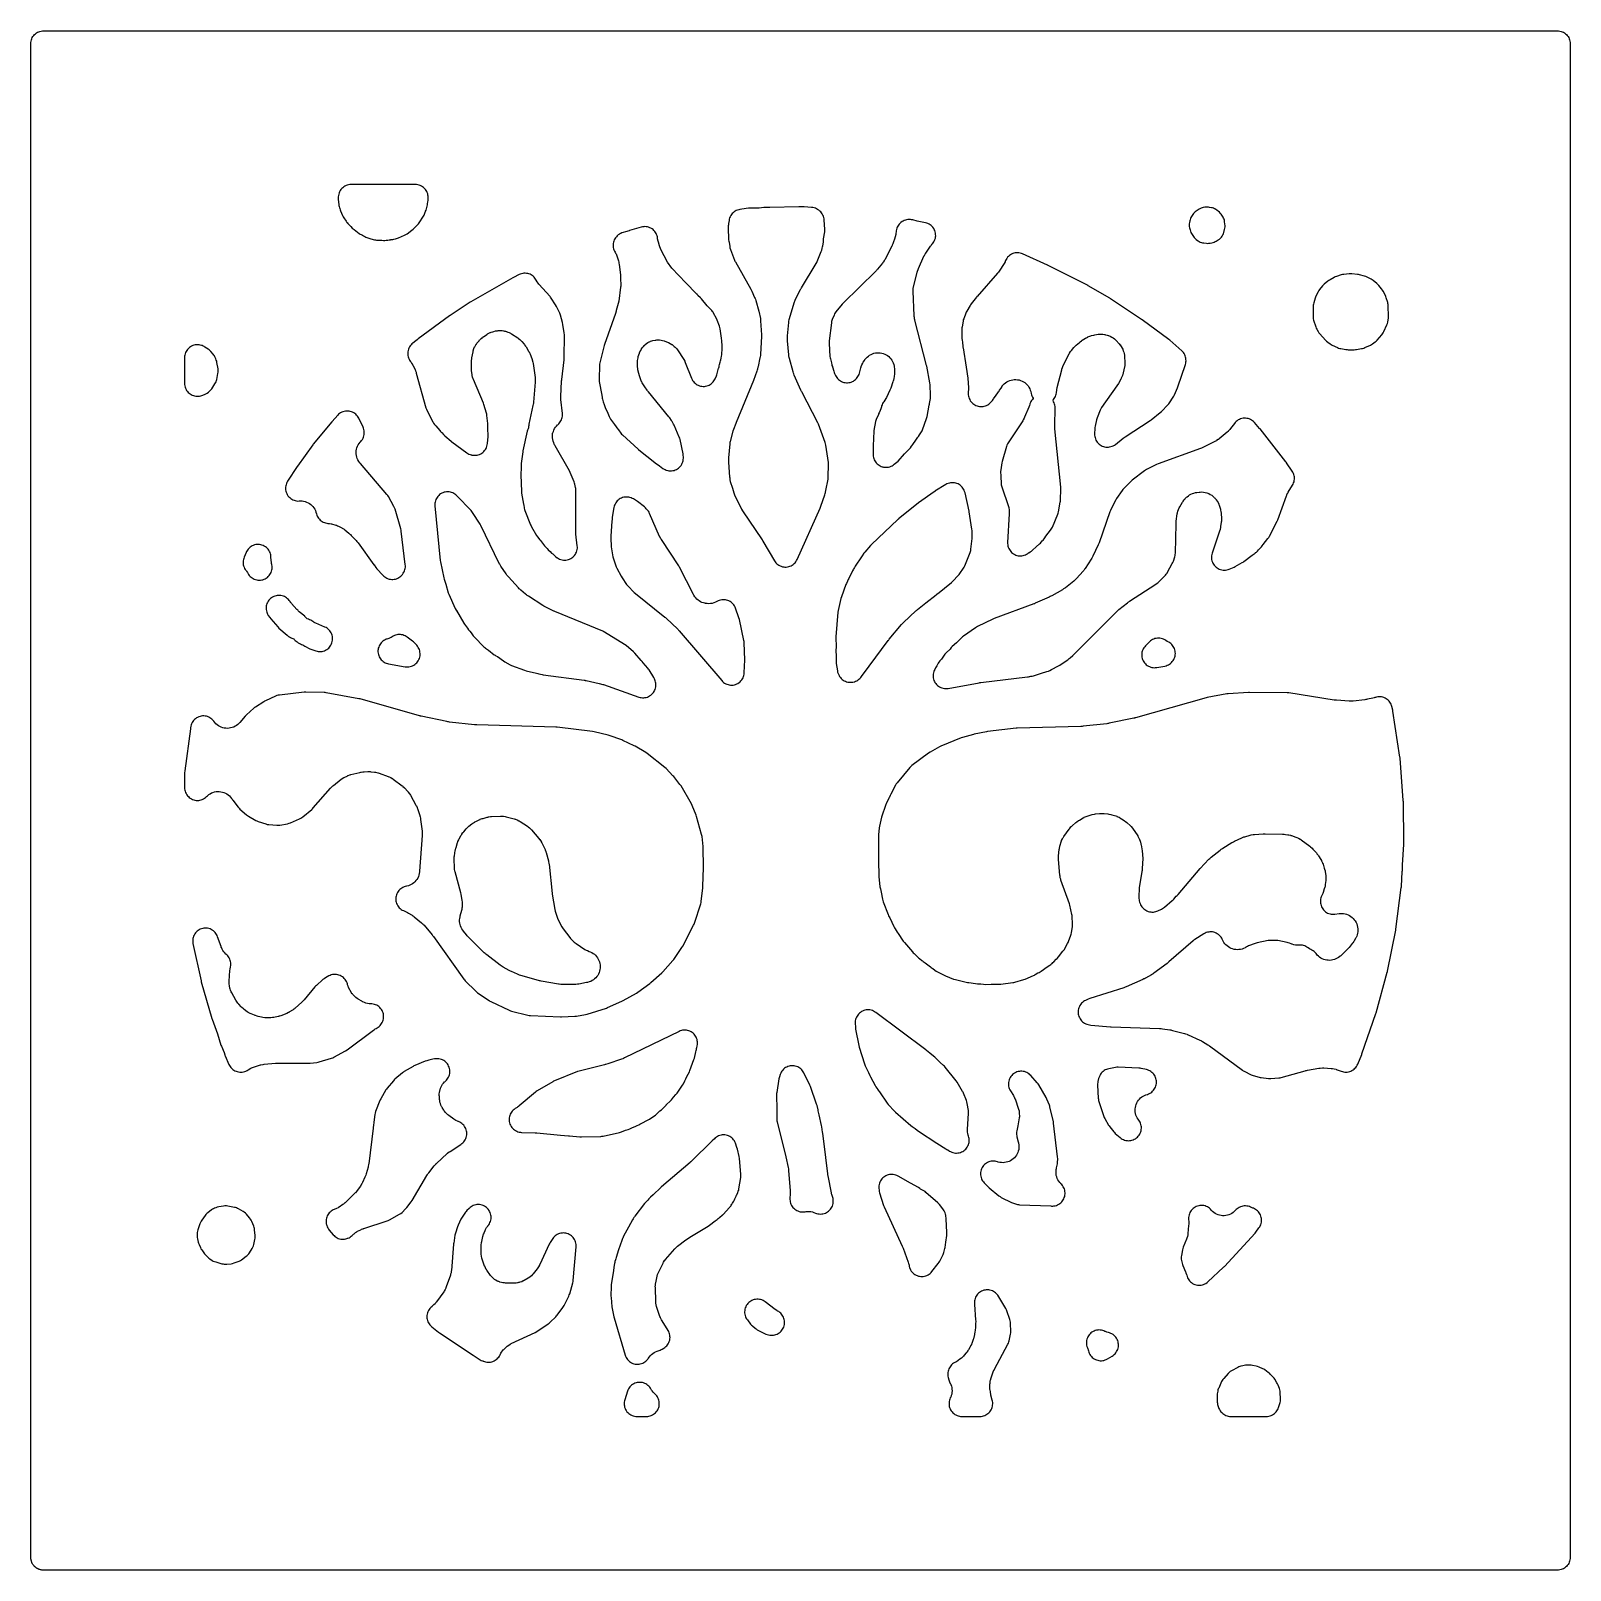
# Model space of a CAD drawing. Header units: millimetres. Extents: x 0 to 300, y 0 to 300.
import ezdxf

# ---------------------------------------------------------------- set-up
doc = ezdxf.new("R2010")
doc.units = ezdxf.units.MM
doc.layers.add('CUT', color=7, linetype='CONTINUOUS')

msp = doc.modelspace()

# ---------------------------------------------------------------- linework, layer by layer
at = {"layer": 'CUT'}
for points in [[(1.1729, 299.8507), (1.3944, 299.9554), (1.6252, 300.038), (1.8629, 300.0975), (2.1053, 300.1335), (2.4114, 300.1485), (297.5886, 300.1485), (297.8947, 300.1335), (298.1371, 300.0975), (298.3748, 300.038), (298.6056, 299.9554), (298.8271, 299.8507), (299.0373, 299.7247), (299.2341, 299.5787), (299.4156, 299.4142), (299.5802, 299.2326), (299.7262, 299.0358), (299.8521, 298.8256), (299.9569, 298.6041), (300.0395, 298.3734), (300.099, 298.1357), (300.135, 297.8933), (300.15, 297.5872), (300.15, 297.0119), (300.15, 2.4114), (300.1369, 2.1453), (300.135, 2.1054), (300.135, 2.1053), (300.099, 1.8629), (300.0395, 1.6252), (299.9569, 1.3944), (299.8521, 1.1729), (299.7262, 0.9627), (299.5802, 0.7659), (299.4156, 0.5844), (299.2341, 0.4198), (299.0373, 0.2738), (298.8271, 0.1479), (298.6056, 0.0431), (298.3748, -0.0395), (298.1371, -0.099), (297.8947, -0.135), (297.5886, -0.15), (297.0775, -0.15), (3, -0.15), (2.4114, -0.15), (2.2197, -0.1406), (2.1053, -0.135), (1.9757, -0.1157), (1.8629, -0.099), (1.8116, -0.0862), (1.8032, -0.0841), (1.7889, -0.0805), (1.7352, -0.067), (1.6252, -0.0395), (1.5241, -0.0033), (1.5123, 0.0009), (1.5061, 0.0031), (1.5006, 0.0051), (1.3944, 0.0431), (1.3265, 0.0752), (1.2828, 0.0959), (1.2757, 0.0992), (1.274, 0.1), (1.1729, 0.1479), (1.1319, 0.1724), (1.1234, 0.1776), (1.0928, 0.1959), (1.0578, 0.2169), (0.9627, 0.2738), (0.8821, 0.3336), (0.8821, 0.3337), (0.8811, 0.3344), (0.854, 0.3545), (0.7659, 0.4198), (0.7205, 0.461), (0.7179, 0.4634), (0.6943, 0.4847), (0.6645, 0.5118), (0.5844, 0.5844), (0.5323, 0.6418), (0.5165, 0.6593), (0.5038, 0.6732), (0.4911, 0.6873), (0.4198, 0.7659), (0.3356, 0.8795), (0.2738, 0.9627), (0.1994, 1.087), (0.1479, 1.1729), (0.1411, 1.1873), (0.1324, 1.2057), (0.1176, 1.2368), (0.0838, 1.3083), (0.0431, 1.3944), (-0.01, 1.5428), (-0.0395, 1.6252), (-0.0812, 1.7916), (-0.099, 1.8629), (-0.129, 2.065), (-0.135, 2.1053), (-0.15, 2.4114), (-0.15, 297.5872), (-0.135, 297.8933), (-0.099, 298.1357), (-0.0395, 298.3734), (0.0431, 298.6041), (0.1479, 298.8256), (0.2738, 299.0358), (0.4198, 299.2326), (0.5844, 299.4142), (0.7659, 299.5787), (0.9627, 299.7247)], [(61.5522, 262.7464), (61.559, 262.7367), (61.6951, 262.5587), (61.8465, 262.3935), (62.2619, 261.9796), (62.5642, 261.6603), (62.7255, 261.5045), (62.9001, 261.3639), (63.8962, 260.6324), (64.1042, 260.4951), (64.325, 260.3791), (64.5571, 260.2716), (64.5849, 260.2531), (64.7637, 260.1446), (64.7727, 260.1402), (64.7801, 260.1356), (64.9961, 260.0176), (65.2226, 259.9213), (66.1626, 259.5755), (66.4372, 259.492), (66.6232, 259.4581), (66.658, 259.446), (66.8666, 259.3831), (67.0799, 259.3387), (67.2962, 259.3131), (67.514, 259.3063), (67.78, 259.3097), (67.8704, 259.2985), (68.066, 259.2821), (68.2623, 259.2812), (68.349, 259.2841), (68.6524, 259.2639), (68.9039, 259.2599), (69.1546, 259.2811), (69.4566, 259.3221), (69.5281, 259.3246), (69.7677, 259.3444), (70.0044, 259.3871), (70.1031, 259.4099), (70.2377, 259.4281), (70.4455, 259.4653), (70.6441, 259.5185), (70.9721, 259.5683), (71.1867, 259.6106), (71.3967, 259.6714), (71.6006, 259.7504), (72.7746, 260.2652), (73.0334, 260.3971), (73.2752, 260.5581), (74.1949, 261.2512), (74.4606, 261.4825), (75.2904, 262.3146), (75.4567, 262.4988), (75.6039, 262.6985), (76.4645, 263.9966), (76.5753, 264.1806), (76.67, 264.3733), (76.7478, 264.5735), (76.8081, 264.7797), (76.8323, 264.8779), (76.8669, 264.9456), (76.9543, 265.1663), (77.0205, 265.3943), (77.2136, 266.2017), (77.2612, 266.4599), (77.279, 266.6901), (77.2982, 266.7681), (77.3507, 267.0492), (77.3707, 267.3344), (77.3743, 267.6165), (77.3652, 267.8637), (77.3317, 268.1088), (77.2742, 268.3493), (77.1932, 268.583), (77.0895, 268.8076), (76.9642, 269.0208), (76.8184, 269.2206), (76.6535, 269.4049), (76.4712, 269.5721), (76.2733, 269.7205), (76.0618, 269.8486), (75.8386, 269.9551), (75.6059, 270.0391), (75.3661, 270.0997), (75.1215, 270.1363), (74.8745, 270.1485), (74.8035, 270.1485), (74.7306, 270.1485), (62.4423, 270.1485), (62.3752, 270.1485), (62.3383, 270.1485), (62.0852, 270.1357), (61.8347, 270.0973), (61.5893, 270.0337), (61.3517, 269.9456), (61.1241, 269.8339), (60.9091, 269.6997), (60.7088, 269.5445), (60.5252, 269.3697), (60.3602, 269.1773), (60.2156, 268.9691), (60.0928, 268.7474), (59.9931, 268.5144), (59.9174, 268.2725), (59.8667, 268.0242), (59.8414, 267.772), (59.8342, 267.6261), (59.8422, 267.2677), (59.9349, 266.2857), (59.9653, 266.0669), (60.015, 265.8516), (60.0834, 265.6416), (60.1259, 265.5287), (60.137, 265.4635), (60.1975, 265.2386), (60.2786, 265.0203), (60.6636, 264.1158), (60.7761, 263.8851), (60.9117, 263.6672), (61.3625, 263.0192), (61.3779, 262.9939), (61.5265, 262.7766)], [(136.1788, 263.6302), (136.1095, 263.3899), (136.0647, 263.1439), (135.986, 262.5436), (135.9712, 262.3182), (135.9162, 262.0689), (135.8793, 261.8598), (135.8603, 261.6483), (135.8592, 261.4359), (135.9262, 259.6632), (135.9519, 259.3873), (136.0081, 259.116), (136.0573, 258.9305), (136.1855, 258.0524), (136.241, 257.7796), (136.3265, 257.5145), (137.1447, 255.3915), (137.2175, 255.2216), (137.3026, 255.0576), (140.307, 249.7577), (140.3919, 249.5993), (140.447, 249.4902), (140.5243, 249.3277), (141.0491, 248.1517), (141.1423, 247.9231), (141.2004, 247.7659), (141.2783, 247.5317), (141.8986, 245.4384), (142.1841, 244.0443), (142.2271, 243.5655), (142.3696, 240.8062), (142.3915, 240.5901), (142.1851, 236.9886), (142.1737, 236.8414), (142.1712, 236.8151), (142.1312, 236.5227), (142.1265, 236.4967), (142.0979, 236.3519), (141.7226, 234.6308), (141.7016, 234.5418), (141.6647, 234.3857), (141.6381, 234.2732), (141.5945, 234.0883), (141.5635, 233.979), (141.4942, 233.76), (140.8494, 231.9211), (137.4783, 223.7493), (137.4067, 223.5489), (136.925, 222.3938), (136.8145, 222.067), (136.2826, 220.0431), (136.2357, 219.8259), (136.2083, 219.6055), (135.9869, 216.815), (135.9569, 216.5071), (135.9452, 216.2913), (135.9466, 216.2455), (135.9439, 216.1763), (135.9512, 215.9816), (136.1739, 213.0838), (136.1857, 212.9897), (136.199, 212.8142), (136.2365, 212.5323), (136.3059, 212.2565), (136.7178, 210.9397), (136.9668, 210.0377), (137.0397, 209.815), (137.1331, 209.6), (138.5086, 206.8023), (138.6799, 206.5066), (142.5008, 200.8455), (142.562, 200.7518), (142.6027, 200.6875), (142.6611, 200.592), (144.9243, 196.7644), (145.0613, 196.557), (145.2182, 196.3642), (145.3935, 196.1879), (145.5855, 196.03), (145.7921, 195.8918), (146.0115, 195.7749), (146.2414, 195.6803), (146.4795, 195.6091), (146.7236, 195.5618), (146.9711, 195.539), (147.2197, 195.5409), (147.4668, 195.5675), (147.7101, 195.6185), (147.9471, 195.6934), (148.1756, 195.7915), (148.3931, 195.9117), (148.5976, 196.053), (148.7871, 196.2139), (148.9597, 196.3928), (149.1137, 196.588), (149.2475, 196.7975), (149.3598, 197.0192), (153.8276, 207.0454), (153.8836, 207.1889), (153.8909, 207.205), (153.9748, 207.4129), (154.7538, 209.6267), (154.8235, 209.8609), (154.8701, 210.1008), (154.8738, 210.1266), (154.9555, 210.4431), (155.3699, 212.7093), (155.398, 212.9075), (155.4101, 213.1074), (155.4596, 215.512), (155.4556, 215.7146), (155.4352, 215.9163), (154.9513, 219.3108), (154.9006, 219.5685), (154.8232, 219.8195), (153.511, 223.3941), (153.3773, 223.6953), (150.2285, 229.6887), (150.1674, 229.8104), (150.1273, 229.8938), (150.0707, 230.0177), (148.7882, 232.9597), (148.6887, 233.2125), (148.6275, 233.3864), (148.5466, 233.6457), (147.8358, 236.2529), (147.7967, 236.4097), (147.7903, 236.438), (147.7325, 236.756), (147.7285, 236.7846), (147.7099, 236.9452), (147.4532, 239.6786), (147.4409, 239.8525), (147.4394, 239.8836), (147.4394, 239.9642), (147.4489, 240.0718), (147.4724, 240.6508), (147.7114, 243.2315), (147.7329, 243.4143), (147.7375, 243.4468), (147.8072, 243.808), (147.815, 243.84), (147.863, 244.0176), (148.7694, 247.07), (148.7934, 247.1446), (148.8293, 247.2319), (148.8474, 247.2759), (148.8907, 247.3814), (149.0529, 247.776), (150.0097, 249.6689), (150.0769, 249.7958), (150.1242, 249.8812), (150.1963, 250.0054), (153.0755, 254.7588), (153.172, 254.9336), (153.2543, 255.1155), (154.0572, 257.0978), (154.1498, 257.3706), (154.2103, 257.6523), (154.2116, 257.6602), (154.2475, 257.7602), (154.3164, 257.984), (154.364, 258.2132), (154.4716, 258.8896), (154.4943, 259.0769), (154.5027, 259.2653), (154.5046, 259.5455), (154.7181, 260.9189), (154.7452, 261.1894), (154.7428, 261.4612), (154.6305, 263.2319), (154.6019, 263.4818), (154.5485, 263.7275), (154.4706, 263.9666), (154.369, 264.1967), (154.2449, 264.4154), (154.0994, 264.6206), (153.934, 264.8101), (153.7505, 264.982), (153.7075, 265.0148), (153.5495, 265.1547), (153.3463, 265.3011), (153.1295, 265.4265), (152.9012, 265.5295), (152.6637, 265.6092), (152.4195, 265.6648), (152.1709, 265.6956), (150.7323, 265.801), (150.5024, 265.8073), (149.9731, 265.7973), (149.9154, 265.8015), (149.6834, 265.8077), (144.0248, 265.6949), (143.9664, 265.693), (143.9533, 265.6924), (143.9102, 265.6902), (143.7403, 265.6799), (143.0144, 265.6662), (142.9777, 265.6653), (142.971, 265.665), (142.8163, 265.655), (141.9317, 265.5703), (141.614, 265.551), (140.1707, 265.5479), (139.8288, 265.5237), (138.5582, 265.3454), (138.5478, 265.3441), (138.5449, 265.3436), (138.1962, 265.2947), (137.9505, 265.2476), (137.7108, 265.1762), (137.4795, 265.0812), (137.2588, 264.9635), (137.0509, 264.8245), (136.858, 264.6653), (136.6819, 264.4876), (136.5245, 264.2933), (136.3873, 264.0842), (136.2717, 263.8624)], [(226.9995, 259.6181), (227.2062, 259.4204), (227.4341, 259.2477), (227.5562, 259.1657), (227.7628, 259.041), (227.9804, 258.9369), (228.207, 258.8542), (228.4406, 258.7937), (228.6789, 258.756), (229.1916, 258.7001), (229.437, 258.6855), (229.6826, 258.6951), (229.9262, 258.7288), (230.2433, 258.7886), (230.4713, 258.8429), (230.6933, 258.9182), (230.9072, 259.014), (231.1112, 259.1294), (231.5064, 259.3781), (231.7202, 259.5288), (231.917, 259.701), (232.0948, 259.8928), (232.2516, 260.1022), (232.3857, 260.3268), (232.4955, 260.5642), (232.58, 260.8118), (232.7401, 261.3763), (232.7987, 261.634), (232.8297, 261.8963), (232.8329, 262.1605), (232.8082, 262.4235), (232.7295, 262.9566), (232.6867, 263.1773), (232.6243, 263.3932), (232.5428, 263.6027), (232.4427, 263.8039), (232.325, 263.9954), (232.0576, 264.3895), (231.8949, 264.6034), (231.7103, 264.7987), (231.5057, 264.973), (231.2836, 265.1243), (230.946, 265.3287), (230.7567, 265.4324), (230.5592, 265.5194), (230.3549, 265.5891), (230.1453, 265.6408), (229.8172, 265.707), (229.5749, 265.7435), (229.3302, 265.7562), (229.0854, 265.7449), (228.8429, 265.7097), (228.5528, 265.6529), (228.3398, 265.6014), (228.1321, 265.5315), (227.9314, 265.4436), (227.7391, 265.3385), (227.3754, 265.1185), (227.1801, 264.9874), (226.9979, 264.8385), (226.8305, 264.6731), (226.6795, 264.4927), (226.3986, 264.1233), (226.2662, 263.9312), (226.1523, 263.7276), (226.0578, 263.5142), (225.9837, 263.293), (225.9305, 263.0659), (225.8701, 262.74), (225.8363, 262.4851), (225.8288, 262.2281), (225.8478, 261.9717), (225.893, 261.7186), (225.9895, 261.3033), (226.0597, 261.0583), (226.1545, 260.8218), (226.2729, 260.5961), (226.4137, 260.3837), (226.8167, 259.838)], [(111.9246, 226.6516), (112.0457, 226.3609), (112.2796, 225.8858), (112.6786, 224.9166), (112.8071, 224.6503), (112.9662, 224.401), (113.7174, 223.3645), (114.0262, 222.89), (114.1916, 222.6645), (114.4688, 222.3277), (114.935, 221.6845), (115.0948, 221.4861), (115.274, 221.305), (118.3182, 218.5267), (118.3429, 218.5045), (118.3474, 218.5005), (118.4546, 218.4105), (121.5699, 215.9399), (121.5902, 215.924), (121.5937, 215.9213), (121.6803, 215.857), (122.5174, 215.2631), (123.1647, 214.7943), (123.3734, 214.6586), (123.5945, 214.5442), (123.8259, 214.4524), (123.8465, 214.4465), (123.8675, 214.4383), (124.1048, 214.3722), (124.3474, 214.3296), (124.593, 214.3112), (124.8392, 214.317), (125.0837, 214.347), (125.324, 214.401), (125.5579, 214.4783), (125.783, 214.5783), (125.9972, 214.6999), (126.1983, 214.842), (126.3846, 215.0032), (126.554, 215.182), (126.705, 215.3765), (126.8362, 215.585), (126.9462, 215.8054), (127.034, 216.0355), (127.0987, 216.2732), (127.1397, 216.516), (127.1566, 216.7618), (127.1493, 217.008), (127.1271, 217.2877), (127.0826, 217.5991), (126.496, 220.4198), (126.4316, 220.6659), (126.3425, 220.9042), (125.3412, 223.2167), (125.2559, 223.3942), (125.16, 223.559), (125.0922, 223.6983), (124.9682, 223.9015), (124.8255, 224.092), (124.8081, 224.1131), (124.4854, 224.6207), (124.3063, 224.8678), (120.3371, 229.693), (120.2334, 229.8249), (120.165, 229.9161), (120.0673, 230.0526), (119.6185, 230.7103), (119.1324, 231.4791), (119.0393, 231.6345), (119.0234, 231.6626), (118.9785, 231.7515), (118.9434, 231.8299), (118.9363, 231.8487), (118.5954, 232.8087), (118.3221, 233.7812), (118.3165, 233.8031), (118.3143, 233.8169), (118.2862, 234.0324), (118.2034, 234.8523), (118.1908, 235.0095), (118.1891, 235.0377), (118.1889, 235.0546), (118.2177, 235.7261), (118.2275, 235.8013), (118.3115, 236.3507), (118.3468, 236.5467), (118.354, 236.5815), (118.4474, 236.9355), (118.5778, 237.2775), (118.5922, 237.31), (118.6777, 237.4899), (118.8273, 237.7839), (118.9198, 237.9549), (118.9372, 237.985), (119.1312, 238.285), (119.3553, 238.5632), (119.3784, 238.5891), (119.5117, 238.7306), (119.5676, 238.7869), (119.6967, 238.911), (119.7203, 238.9326), (119.9733, 239.143), (120.2213, 239.312), (120.5097, 239.4706), (120.5384, 239.4847), (120.6886, 239.5538), (120.7556, 239.5806), (120.9709, 239.6511), (121.0016, 239.6596), (121.1745, 239.7028), (121.6169, 239.8024), (121.6849, 239.8158), (121.7652, 239.8248), (121.8008, 239.8268), (122.0006, 239.8329), (122.4987, 239.835), (122.5135, 239.8346), (122.8081, 239.8053), (123.0815, 239.7533), (123.3748, 239.6702), (123.403, 239.6608), (123.5592, 239.6051), (124.0553, 239.4157), (124.2425, 239.3384), (124.2755, 239.3237), (124.6069, 239.1542), (124.9181, 238.9499), (124.9472, 238.9285), (125.107, 238.8039), (125.3821, 238.5774), (125.5237, 238.4548), (125.5484, 238.4322), (125.791, 238.188), (126.008, 237.9207), (126.0278, 237.8937), (126.1347, 237.7398), (127.138, 236.2155), (127.2414, 236.0491), (127.2591, 236.0189), (127.4392, 235.6709), (127.4536, 235.639), (127.5298, 235.4584), (128.7385, 232.3696), (128.8386, 232.1466), (128.96, 231.9345), (129.1015, 231.7352), (129.2619, 231.5507), (129.4394, 231.3827), (129.6326, 231.2329), (129.8394, 231.1026), (130.058, 230.9932), (130.2862, 230.9056), (130.5219, 230.8407), (130.7628, 230.7992), (131.0066, 230.7814), (131.2509, 230.7875), (131.4935, 230.8174), (131.7321, 230.8709), (131.9642, 230.9474), (132.1878, 231.0462), (132.4007, 231.1664), (132.6008, 231.3068), (132.7862, 231.466), (132.9552, 231.6426), (133.1061, 231.8349), (133.2376, 232.041), (133.3483, 232.2589), (133.6134, 232.851), (133.6961, 233.0605), (133.7596, 233.2765), (134.0206, 234.3393), (134.044, 234.4008), (134.1121, 234.6062), (134.1622, 234.8166), (134.2111, 235.0705), (134.3529, 235.5062), (134.416, 235.7372), (134.4567, 235.9732), (134.4919, 236.2587), (134.5983, 236.6918), (134.6445, 236.9285), (134.6676, 237.1685), (134.7076, 238.0045), (134.7086, 238.0126), (134.7274, 238.3131), (134.7247, 238.3611), (134.7347, 238.5704), (134.7354, 238.7939), (134.7161, 239.0166), (134.6756, 239.3241), (134.6744, 239.4206), (134.647, 239.6657), (134.5586, 240.212), (134.3255, 241.9807), (134.2741, 242.2532), (134.1928, 242.5182), (133.7589, 243.6962), (133.6069, 244.0307), (133.0396, 245.069), (132.9314, 245.2487), (132.8085, 245.4187), (132.6718, 245.5778), (131.818, 246.491), (130.6804, 247.8575), (130.4759, 248.0753), (130.0028, 248.5222), (129.8117, 248.7397), (129.7944, 248.7592), (129.7912, 248.7627), (129.7161, 248.8429), (127.6085, 250.9932), (124.9292, 253.8588), (124.0632, 254.9888), (124.0594, 254.9958), (122.7672, 257.4942), (122.6916, 257.6491), (122.6787, 257.6771), (122.5492, 257.9963), (122.5389, 258.0254), (122.4853, 258.1891), (122.2697, 258.9025), (122.2148, 259.1046), (122.206, 259.1409), (122.1303, 259.5528), (122.1256, 259.5898), (122.1162, 259.6855), (122.0807, 259.9262), (122.0219, 260.1623), (121.9405, 260.3915), (121.8372, 260.6118), (121.7129, 260.8209), (121.5689, 261.0171), (121.4065, 261.1982), (121.2273, 261.3628), (121.0329, 261.5091), (120.8253, 261.6359), (120.6063, 261.7418), (120.378, 261.826), (120.1426, 261.8876), (119.9024, 261.926), (119.6596, 261.9409), (119.4164, 261.9321), (119.1753, 261.8997), (118.9384, 261.8441), (116.6725, 261.1937), (116.6497, 261.187), (116.6455, 261.1858), (116.5499, 261.1552), (115.8833, 260.9275), (115.387, 260.7823), (115.1591, 260.7035), (114.9398, 260.6031), (114.8941, 260.5766), (114.8877, 260.5741), (114.6647, 260.458), (114.4546, 260.3201), (114.2593, 260.1618), (114.081, 259.9847), (113.9213, 259.7906), (113.7819, 259.5815), (113.6642, 259.3594), (113.5694, 259.1266), (113.4985, 258.8855), (113.4521, 258.6384), (113.4308, 258.388), (113.4347, 258.1367), (113.4639, 257.887), (113.518, 257.6416), (113.5964, 257.4028), (113.6984, 257.1731), (113.823, 256.9548), (113.9226, 256.799), (113.9399, 256.7686), (114.0246, 256.61), (114.0968, 256.4564), (114.1102, 256.4259), (114.2433, 256.0775), (114.2536, 256.0458), (114.307, 255.8671), (114.4767, 255.2425), (114.5375, 254.9825), (114.5724, 254.8047), (114.6146, 254.5411), (114.8607, 252.5483), (114.8804, 252.3434), (114.8898, 252.2039), (114.8982, 251.9981), (114.9196, 250.3569), (114.9148, 250.1258), (114.5342, 247.3824), (114.0581, 245.5595), (114.0242, 245.4398), (113.8834, 245.0109), (111.7621, 238.9712), (111.6936, 238.7415), (110.8632, 235.3755), (110.8133, 235.1137), (110.7915, 234.8481), (110.7175, 232.258), (110.723, 232.0068), (110.7536, 231.7575), (111.2189, 229.0871), (111.2883, 228.6267), (111.3324, 228.4036), (111.3462, 228.3567), (111.3606, 228.2741), (111.4219, 228.0088), (111.5116, 227.7517), (111.721, 227.243)], [(156.2522, 234.572), (156.4802, 233.7234), (156.5468, 233.5131), (156.6317, 233.3094), (156.8149, 232.9194), (156.9298, 232.7029), (157.0653, 232.4987), (157.2203, 232.3088), (157.393, 232.135), (157.582, 231.9789), (157.7853, 231.8421), (158.001, 231.7258), (158.2271, 231.6312), (158.4614, 231.5592), (158.7016, 231.5105), (158.9454, 231.4855), (159.1905, 231.4846), (159.4344, 231.5076), (159.675, 231.5544), (159.9098, 231.6246), (160.1367, 231.7174), (160.3533, 231.8319), (160.5577, 231.9671), (160.7479, 232.1217), (160.922, 232.2942), (161.0784, 232.4829), (161.2156, 232.686), (161.3322, 232.9015), (161.4272, 233.1275), (161.4996, 233.3616), (161.7693, 234.4144), (161.824, 234.6067), (161.8347, 234.6407), (161.9633, 234.985), (162.1278, 235.3135), (162.1454, 235.3445), (162.2489, 235.5156), (162.456, 235.8381), (162.5588, 235.9899), (162.5778, 236.0166), (162.7868, 236.2811), (163.0001, 236.5026), (163.234, 236.7022), (163.4862, 236.8781), (163.7545, 237.0284), (164.0361, 237.1519), (164.3285, 237.2472), (164.6288, 237.3136), (164.9341, 237.3502), (165.2416, 237.3569), (165.5482, 237.3336), (165.8511, 237.2804), (166.1473, 237.1978), (166.4341, 237.0867), (166.7086, 236.9482), (166.9683, 236.7835), (167.2107, 236.5942), (167.4334, 236.3822), (167.6343, 236.1494), (167.8116, 235.8981), (167.9634, 235.6307), (168.0884, 235.3497), (168.1854, 235.0579), (168.26, 234.7292), (168.2656, 234.6969), (168.293, 234.5156), (168.3247, 234.2632), (168.3458, 234.0433), (168.3484, 234.0041), (168.3517, 233.5627), (168.3496, 233.5234), (168.3318, 233.3032), (168.2575, 232.6338), (168.2263, 232.4125), (168.2195, 232.3732), (168.1178, 231.9382), (168.1064, 231.9), (168.0363, 231.6877), (167.5895, 230.4601), (167.5305, 230.3083), (167.4882, 230.206), (167.4226, 230.0569), (166.7466, 228.6054), (166.6645, 228.4399), (166.6491, 228.4107), (166.4761, 228.1185), (166.2388, 227.795), (166.2389, 227.7949), (166.1314, 227.6483), (166.0059, 227.4364), (165.902, 227.2131), (165.8204, 226.9807), (165.7775, 226.8042), (165.7773, 226.8043), (165.6825, 226.4144), (165.5701, 226.094), (165.5621, 226.0745), (165.3328, 225.619), (165.2349, 225.3986), (165.1892, 225.2617), (164.8393, 224.5103), (164.7585, 224.3159), (164.6944, 224.1154), (164.6473, 223.9102), (164.3258, 222.1752), (164.2971, 221.9753), (164.2846, 221.7737), (164.2657, 220.9026), (164.2651, 220.8989), (164.2395, 220.7106), (164.2284, 220.5209), (164.2021, 219.2591), (164.1488, 218.1328), (164.1477, 217.9233), (164.1664, 217.4114), (164.187, 217.1703), (164.2307, 216.9323), (164.2973, 216.6997), (164.386, 216.4746), (164.4961, 216.2591), (164.6265, 216.0553), (164.776, 215.865), (164.9432, 215.6901), (165.1265, 215.5321), (165.3242, 215.3927), (165.5345, 215.2729), (165.7553, 215.1741), (165.9244, 215.1174), (165.9581, 215.1051), (165.9692, 215.1023), (165.9847, 215.0971), (166.0411, 215.0841), (166.1992, 215.044), (166.4452, 215.0071), (166.6937, 214.9948), (166.9422, 215.0073), (167.1882, 215.0444), (167.4293, 215.1058), (167.6631, 215.1908), (167.8873, 215.2987), (168.0996, 215.4283), (168.298, 215.5784), (168.781, 215.983), (169.0246, 216.2168), (170.2962, 217.6143), (171.1911, 218.5167), (171.3211, 218.6583), (171.4399, 218.8094), (171.6603, 219.1135), (171.7315, 219.1917), (171.9449, 219.4613), (172.4969, 220.2671), (172.9201, 220.8507), (173.0649, 221.0747), (173.1063, 221.1567), (173.5044, 221.7378), (173.6197, 221.9229), (173.7184, 222.1174), (173.7998, 222.3197), (174.58, 224.5333), (174.6368, 224.7166), (174.6794, 224.9038), (174.8847, 225.9993), (175.1152, 227.1105), (175.1509, 227.3323), (175.1606, 227.4713), (175.3373, 228.4137), (175.3737, 228.6966), (175.3777, 228.9818), (175.286, 231.1148), (175.2436, 231.4777), (174.6272, 234.6957), (174.6213, 234.7253), (174.6202, 234.7306), (174.5916, 234.8548), (172.3163, 243.6796), (172.272, 243.872), (172.265, 243.9066), (172.2072, 244.2973), (172.2039, 244.3324), (172.1905, 244.5296), (171.9905, 249.3383), (171.9873, 249.5187), (171.9875, 249.551), (172.0057, 249.8822), (172.0555, 250.2101), (172.0619, 250.2417), (172.1018, 250.4176), (172.7742, 253.0818), (172.818, 253.2406), (172.8264, 253.2688), (172.9347, 253.5798), (172.9456, 253.6072), (173.0099, 253.7589), (174.0874, 256.1526), (174.1551, 256.2951), (174.1678, 256.3204), (174.321, 256.5961), (174.3357, 256.6202), (174.4209, 256.753), (175.2207, 257.9443), (175.3739, 258.1561), (175.4828, 258.2962), (175.6503, 258.4968), (175.7343, 258.5905), (175.8915, 258.7846), (176.0286, 258.9935), (176.1441, 259.215), (176.237, 259.4469), (176.3062, 259.687), (176.3512, 259.9327), (176.3713, 260.1817), (176.3666, 260.4315), (176.3369, 260.6796), (176.2826, 260.9234), (176.2043, 261.1606), (176.1026, 261.3889), (175.9787, 261.6058), (175.8338, 261.8093), (175.6693, 261.9973), (175.4868, 262.1679), (175.2882, 262.3195), (175.0755, 262.4505), (174.8508, 262.5596), (174.6163, 262.6458), (174.3743, 262.7081), (172.789, 263.0329), (171.9209, 263.2429), (171.6849, 263.2881), (171.4456, 263.3104), (171.2928, 263.31), (171.1718, 263.3169), (170.9309, 263.3075), (170.6921, 263.2749), (170.4574, 263.2195), (170.2292, 263.1417), (170.0096, 263.0423), (169.8006, 262.9222), (169.604, 262.7825), (169.4219, 262.6246), (169.2558, 262.4498), (169.1074, 262.2599), (168.9779, 262.0565), (168.8686, 261.8416), (168.7805, 261.6172), (168.7144, 261.3854), (168.671, 261.1482), (168.5795, 260.4635), (168.5722, 260.4175), (168.5711, 260.4127), (168.5283, 260.2281), (168.5147, 260.1692), (168.4179, 259.7516), (168.4093, 259.7233), (168.0917, 258.762), (168.0398, 258.6151), (168.0299, 258.589), (167.908, 258.3023), (167.896, 258.2771), (167.8262, 258.1378), (166.4343, 255.4984), (166.3412, 255.3322), (166.3239, 255.303), (166.1131, 254.986), (166.0928, 254.9587), (165.9756, 254.8086), (165.0277, 253.6564), (164.8976, 253.5065), (164.8066, 253.4071), (164.6688, 253.2644), (158.3078, 247.0155), (158.1109, 246.798), (156.9247, 245.3216), (156.7816, 245.1246), (156.6584, 244.9147), (156.5561, 244.6937), (156.2052, 243.8267), (156.1324, 243.6214), (156.0777, 243.4106), (156.0415, 243.1958), (155.6009, 239.6368), (155.5831, 239.4026), (155.5873, 239.1677), (155.7528, 236.6186), (155.7809, 236.3733), (155.8331, 236.1319), (156.0372, 235.3722), (156.0493, 235.2822), (156.0866, 235.0718), (156.1418, 234.8653), (156.2144, 234.6643)], [(183.992, 227.1641), (184.2073, 227.0548), (184.4322, 226.9668), (184.6646, 226.9009), (184.9022, 226.8577), (185.1429, 226.8377), (185.3844, 226.8409), (185.6245, 226.8675), (185.8608, 226.9171), (186.0913, 226.9893), (186.3137, 227.0834), (186.5261, 227.1985), (186.7263, 227.3336), (186.9125, 227.4873), (187.0831, 227.6583), (187.4391, 228.0516), (187.5577, 228.1927), (187.6656, 228.3422), (188.157, 229.079), (188.5023, 229.525), (188.619, 229.6888), (188.7221, 229.8615), (188.8137, 230.0301), (189.1163, 230.4467), (189.3093, 230.7581), (189.3709, 230.876), (189.5415, 231.0844), (189.7591, 231.3025), (189.997, 231.4984), (190.2529, 231.67), (190.5245, 231.8157), (190.8089, 231.9342), (191.1036, 232.0242), (191.4057, 232.085), (191.7123, 232.1159), (192.0205, 232.1167), (192.3272, 232.0872), (192.6296, 232.028), (192.9247, 231.9394), (193.2098, 231.8223), (193.482, 231.6779), (193.7388, 231.5076), (193.9777, 231.3129), (194.1964, 231.0958), (194.3928, 230.8584), (194.565, 230.6028), (194.7114, 230.3317), (194.8305, 230.0475), (194.9212, 229.753), (194.9976, 229.3779), (195.0571, 229.1442), (195.1388, 228.9173), (195.242, 228.6993), (195.3657, 228.4923), (195.4105, 228.4314), (195.3998, 228.4218), (195.2333, 228.2398), (195.0856, 228.0423), (194.9581, 227.8312), (194.852, 227.6085), (194.7683, 227.3765), (194.6462, 226.9771), (194.6342, 226.944), (194.5616, 226.7601), (193.7053, 224.7465), (193.6347, 224.5905), (193.6214, 224.5628), (193.4592, 224.2612), (193.4434, 224.2349), (193.3521, 224.09), (190.497, 219.778), (190.3671, 219.5581), (190.2602, 219.3261), (190.1776, 219.0844), (189.339, 216.1479), (189.272, 215.8416), (189.0661, 214.5038), (189.0384, 214.2063), (189.0464, 213.9075), (189.0783, 213.5396), (189.0648, 213.3983), (189.0539, 213.2098), (189.0572, 213.0211), (189.1139, 212.0013), (189.1355, 211.7843), (189.176, 211.5699), (189.235, 211.3599), (190.6251, 207.1282), (190.6261, 207.1249), (190.6329, 207.0832), (190.6859, 206.7049), (190.7068, 206.5233), (190.7097, 206.4908), (190.7249, 206.1257), (190.7246, 206.093), (190.7189, 205.9104), (190.4075, 200.3548), (190.4057, 200.1131), (190.4272, 199.8723), (190.4718, 199.6348), (190.5392, 199.4026), (190.6287, 199.1781), (190.7395, 198.9633), (190.8705, 198.7601), (191.0205, 198.5706), (191.1881, 198.3964), (191.3717, 198.2392), (191.5697, 198.1005), (191.7801, 197.9816), (192.001, 197.8835), (192.2304, 197.8072), (192.4661, 197.7535), (192.7058, 197.7227), (192.9474, 197.7153), (193.1886, 197.7312), (193.4271, 197.7703), (193.6608, 197.8323), (193.8873, 197.9166), (194.1047, 198.0223), (194.3108, 198.1486), (194.5038, 198.2941), (194.5642, 198.3445), (194.8246, 198.5022), (195.0527, 198.6583), (195.2623, 198.8386), (195.941, 199.4915), (196.6056, 200.0452), (196.7951, 200.2203), (196.9654, 200.414), (197.1739, 200.6774), (197.311, 200.8092), (197.5114, 201.0262), (197.6848, 201.2653), (197.8742, 201.5618), (198.7905, 202.7191), (198.926, 202.9075), (199.0434, 203.1077), (199.1418, 203.318), (200.175, 205.8235), (200.2607, 206.066), (200.321, 206.316), (200.6708, 208.1826), (200.6987, 208.3707), (200.7122, 208.5604), (200.786, 210.7862), (200.7746, 211.1205), (199.6225, 222.5136), (199.6067, 222.7346), (199.6005, 222.885), (199.5978, 223.1065), (199.6587, 226.602), (199.6508, 226.8486), (199.6187, 227.0931), (199.5626, 227.3333), (199.4832, 227.5668), (199.3811, 227.7914), (199.2574, 228.0047), (199.1947, 228.0917), (199.3252, 228.2264), (199.4755, 228.415), (199.6069, 228.6173), (199.7182, 228.8312), (199.8084, 229.0549), (199.8766, 229.2862), (199.9222, 229.5231), (200.0039, 230.0949), (200.0353, 230.281), (200.0598, 230.4068), (200.1005, 230.5911), (200.948, 234.0155), (201.0023, 234.2116), (201.0129, 234.2464), (201.1529, 234.6284), (201.1672, 234.6617), (201.2525, 234.8465), (202.3212, 237.0049), (202.4257, 237.2011), (202.4454, 237.2355), (202.6883, 237.6075), (202.7119, 237.6394), (202.8494, 237.814), (203.3035, 238.3564), (203.4014, 238.4687), (203.4193, 238.4885), (203.628, 238.701), (203.6475, 238.7193), (203.758, 238.8192), (204.3968, 239.3737), (204.5174, 239.474), (204.5393, 239.4915), (204.7925, 239.6766), (204.8158, 239.6922), (204.948, 239.7766), (205.618, 240.1852), (205.7514, 240.2628), (205.7755, 240.2762), (206.0512, 240.4146), (206.0764, 240.426), (206.2183, 240.4866), (206.4683, 240.5873), (206.6799, 240.6653), (206.718, 240.678), (207.1534, 240.7951), (207.1927, 240.8031), (207.415, 240.8418), (208.0837, 240.9376), (208.2702, 240.9596), (208.3035, 240.9627), (208.6482, 240.9772), (208.9624, 240.959), (209.3031, 240.9047), (209.3359, 240.8978), (209.5186, 240.8544), (209.844, 240.7684), (210.0376, 240.7117), (210.0719, 240.7006), (210.4182, 240.568), (210.7412, 240.4025), (211.0167, 240.224), (211.2234, 240.0623), (211.4323, 239.8692), (211.4518, 239.8496), (211.5587, 239.7377), (212.1723, 239.0685), (212.3089, 238.911), (212.3324, 238.8822), (212.5584, 238.5728), (212.7486, 238.2403), (212.7653, 238.2071), (212.8533, 238.0181), (212.8935, 237.9253), (212.9569, 237.7693), (212.9676, 237.7412), (213.0645, 237.4472), (213.1286, 237.1721), (213.1715, 236.8656), (213.1743, 236.8356), (213.1863, 236.6676), (213.2486, 235.4016), (213.2531, 235.2197), (213.2531, 235.1871), (213.2371, 234.853), (213.1887, 234.522), (213.1825, 234.49), (213.1431, 234.3123), (212.8463, 233.1104), (212.8037, 232.9529), (212.7955, 232.9249), (212.6985, 232.641), (212.5772, 232.3666), (212.5642, 232.3404), (212.4887, 232.1958), (212.0267, 231.3567), (211.9209, 231.1765), (211.8456, 231.0562), (211.7298, 230.8821), (208.7306, 226.6342), (208.5739, 226.3816), (208.4483, 226.1121), (207.8563, 224.6162), (207.7909, 224.4298), (207.7405, 224.2389), (207.4672, 223.0094), (207.4278, 222.784), (207.4092, 222.5559), (207.3722, 221.5179), (207.3756, 221.2704), (207.4035, 221.0245), (207.4556, 220.7825), (207.5313, 220.5469), (207.63, 220.3199), (207.7506, 220.1038), (207.892, 219.9007), (208.0529, 219.7125), (208.2315, 219.5412), (208.4262, 219.3883), (208.635, 219.2555), (208.856, 219.144), (209.0869, 219.0549), (209.3255, 218.989), (209.5694, 218.9471), (209.8163, 218.9295), (210.0637, 218.9363), (210.3092, 218.9677), (210.5505, 219.0231), (210.785, 219.1021), (211.0106, 219.2039), (211.225, 219.3276), (211.4262, 219.4718), (212.9262, 220.6641), (213.0687, 220.772), (213.1673, 220.8429), (213.3148, 220.9439), (218.1951, 224.1152), (218.3942, 224.2591), (220.1714, 225.6803), (220.4079, 225.8957), (221.6808, 227.213), (221.8277, 227.3793), (221.9594, 227.558), (222.7288, 228.7056), (222.8466, 228.8999), (222.9463, 229.1042), (223.5365, 230.4669), (223.6151, 230.6728), (225.0761, 235.0736), (225.1415, 235.308), (225.1837, 235.5477), (225.2025, 235.7903), (225.1975, 236.0336), (225.169, 236.2753), (225.117, 236.513), (225.0422, 236.7446), (224.9453, 236.9678), (224.8271, 237.1805), (224.6887, 237.3807), (224.5316, 237.5665), (224.3572, 237.7362), (222.0414, 239.7787), (221.8736, 239.9143), (216.6546, 243.7714), (216.6346, 243.786), (216.631, 243.7886), (216.545, 243.8482), (210.4437, 247.8869), (210.4211, 247.9017), (210.417, 247.9043), (210.3203, 247.9638), (206.1106, 250.4217), (206.0855, 250.4362), (206.0811, 250.4387), (205.9737, 250.4963), (198.305, 254.374), (198.2491, 254.4015), (198.2365, 254.4074), (198.1949, 254.4267), (193.3329, 256.6264), (193.1011, 256.7176), (192.8613, 256.7854), (192.6159, 256.8289), (192.3675, 256.8478), (192.1184, 256.8419), (191.8711, 256.8112), (191.6281, 256.756), (191.3918, 256.6769), (191.1646, 256.5747), (190.9486, 256.4504), (190.7461, 256.3051), (190.5591, 256.1405), (190.3894, 255.9581), (190.2387, 255.7596), (190.1085, 255.5472), (190.0001, 255.3228), (189.9136, 255.1185), (189.8996, 255.0876), (189.7255, 254.7501), (189.7084, 254.7208), (189.6087, 254.559), (188.8872, 253.4521), (188.7326, 253.2325), (188.6225, 253.0874), (188.4526, 252.8795), (184.434, 248.306), (184.4186, 248.2883), (184.4158, 248.285), (184.3528, 248.209), (183.279, 246.8593), (183.1694, 246.7106), (183.0711, 246.5542), (182.4281, 245.442), (182.3343, 245.2636), (182.2553, 245.0783), (181.832, 243.9636), (181.7599, 243.7437), (181.7085, 243.5181), (181.5115, 242.4215), (181.4823, 242.2054), (181.4721, 241.9876), (181.4675, 240.5669), (181.474, 240.3784), (181.4947, 240.191), (181.5623, 239.7358), (181.5738, 239.4866), (181.6074, 239.177), (181.6635, 238.8509), (181.6923, 238.5085), (181.6958, 238.471), (181.6964, 238.4642), (181.7172, 238.3068), (182.3362, 234.5327), (182.6527, 232.404), (182.7418, 230.5262), (182.7299, 229.3618), (182.7391, 229.1205), (182.7715, 228.8811), (182.8269, 228.646), (182.9047, 228.4174), (183.0042, 228.1973), (183.1245, 227.9879), (183.2644, 227.791), (183.4226, 227.6086), (183.5978, 227.4423), (183.7881, 227.2936)], [(74.1245, 235.3412), (74.1414, 235.3156), (74.3179, 235.0213), (74.3324, 234.9943), (74.4104, 234.8413), (74.8027, 234.0261), (74.8716, 233.8745), (74.8833, 233.8471), (75.0005, 233.5355), (75.0097, 233.5072), (75.0578, 233.3478), (76.9322, 226.5987), (77.0135, 226.3551), (77.1194, 226.1211), (78.2823, 223.8679), (78.4349, 223.6109), (78.6172, 223.3741), (78.84, 223.1179), (78.8651, 223.0831), (79.6258, 222.1505), (79.7863, 221.9719), (79.9632, 221.8096), (80.0146, 221.7668), (80.3583, 221.3715), (80.6167, 221.1147), (81.8255, 220.0772), (81.8543, 220.0528), (81.8596, 220.0484), (81.9852, 219.9505), (84.889, 217.8311), (85.0932, 217.6969), (85.3095, 217.5832), (85.5359, 217.4912), (85.7702, 217.4217), (85.8684, 217.4028), (85.9112, 217.3912), (86.1576, 217.3501), (86.4068, 217.3338), (86.6564, 217.3425), (86.9038, 217.376), (87.1467, 217.434), (87.3826, 217.516), (87.6092, 217.6211), (87.8241, 217.7483), (88.0252, 217.8963), (88.2106, 218.0637), (88.3784, 218.2486), (88.5269, 218.4494), (88.6546, 218.6641), (88.7602, 218.8904), (88.8428, 219.126), (88.9014, 219.3688), (88.9355, 219.6162), (89.0574, 221.0132), (89.0659, 221.3017), (89.0533, 221.7428), (89.0349, 221.9826), (88.9935, 222.2196), (88.9856, 222.2485), (89.0293, 223.1256), (89.0313, 223.3257), (89.0172, 223.5253), (88.8421, 225.1074), (88.8062, 225.3348), (88.7496, 225.558), (88.2293, 227.273), (88.1391, 227.5219), (86.2037, 232.0932), (86.1411, 232.251), (86.1305, 232.2794), (86.0354, 232.5765), (85.9675, 232.881), (85.9622, 232.9109), (85.9366, 233.0787), (85.841, 233.8161), (85.8159, 234.0849), (85.8055, 234.2677), (85.7998, 234.5375), (85.8162, 235.6261), (85.8223, 235.7898), (85.824, 235.8191), (85.8575, 236.145), (85.8618, 236.174), (85.8892, 236.3356), (86.1157, 237.5143), (86.1597, 237.7138), (86.1686, 237.7492), (86.2888, 238.1395), (86.3014, 238.1737), (86.3673, 238.3383), (86.4266, 238.4677), (86.4393, 238.4938), (86.5866, 238.7652), (86.7576, 239.0222), (86.7753, 239.0465), (86.8775, 239.1798), (87.2891, 239.6923), (87.4127, 239.8384), (87.4354, 239.8639), (87.6823, 240.1142), (87.9535, 240.338), (87.9809, 240.3584), (88.1373, 240.4685), (88.7881, 240.9025), (88.9231, 240.9883), (88.9476, 241.0032), (89.2052, 241.1449), (89.474, 241.2641), (89.5007, 241.2746), (89.6508, 241.3299), (89.998, 241.4497), (90.1685, 241.504), (90.1992, 241.5129), (90.5191, 241.5901), (90.8448, 241.6364), (90.8767, 241.6393), (91.0552, 241.6518), (91.2641, 241.6613), (91.4349, 241.6652), (91.4654, 241.6652), (91.7792, 241.651), (92.0903, 241.6082), (92.1203, 241.6027), (92.2876, 241.5679), (92.4581, 241.5284), (92.616, 241.4882), (92.6441, 241.4803), (92.929, 241.3876), (93.1805, 241.2808), (93.445, 241.1403), (93.4702, 241.1255), (93.6088, 241.0398), (94.834, 240.2452), (94.9842, 240.1425), (95.0106, 240.1235), (95.2721, 239.9153), (95.5123, 239.6827), (95.5345, 239.659), (95.6556, 239.5233), (96.076, 239.0286), (96.1721, 238.9108), (96.1888, 238.8894), (96.3662, 238.6426), (96.3812, 238.6199), (96.4623, 238.4913), (96.9501, 237.6816), (97.0279, 237.5462), (97.0413, 237.5217), (97.1796, 237.2417), (97.191, 237.2161), (97.2513, 237.072), (97.5901, 236.2127), (97.6665, 236.0006), (97.6789, 235.9624), (97.7927, 235.5266), (97.8005, 235.4872), (97.8376, 235.2649), (98.2157, 232.4836), (98.2376, 232.281), (98.2406, 232.2447), (98.2513, 231.8374), (98.2503, 231.8011), (98.2391, 231.5975), (97.9178, 227.7048), (97.8885, 227.4534), (97.8628, 227.2836), (97.8166, 227.0348), (97.0184, 223.4201), (96.9769, 223.1746), (96.96, 222.9263), (96.9672, 222.698), (96.8648, 222.4948), (96.7754, 222.262), (96.7095, 222.0216), (95.8652, 218.1981), (95.8292, 217.9964), (95.5189, 215.7183), (95.4962, 215.3519), (95.5043, 214.649), (95.4258, 213.8721), (95.4152, 213.5179), (95.5487, 210.2717), (95.5879, 209.9222), (95.9773, 207.8046), (96.0094, 207.6778), (96.1102, 207.0556), (96.1668, 206.795), (96.2509, 206.542), (97.3486, 203.746), (97.4304, 203.56), (97.5272, 203.3813), (98.5232, 201.7073), (98.6956, 201.4541), (99.1411, 200.8792), (99.2096, 200.7843), (99.2847, 200.6939), (99.8946, 199.907), (100.0714, 199.7026), (100.3368, 199.4275), (100.5749, 199.1409), (100.808, 198.8961), (101.1682, 198.5657), (101.4471, 198.2766), (101.6545, 198.0847), (102.0379, 197.768), (102.2762, 197.5495), (102.5644, 197.3218), (102.5799, 197.3112), (102.7925, 197.1822), (103.0169, 197.075), (103.2509, 196.9905), (103.492, 196.9297), (103.738, 196.8932), (103.9865, 196.8813), (104.2348, 196.8942), (104.4807, 196.9316), (104.7216, 196.9934), (104.9552, 197.0787), (105.1792, 197.1868), (105.3913, 197.3167), (105.5895, 197.467), (105.7717, 197.6362), (105.9363, 197.8227), (106.0815, 198.0246), (106.2059, 198.24), (106.3083, 198.4666), (106.3877, 198.7023), (106.4432, 198.9448), (106.4744, 199.1915), (106.4809, 199.4401), (106.4627, 199.6882), (106.186, 201.9262), (106.1572, 210.5863), (106.1436, 210.838), (106.1048, 211.0871), (105.9742, 211.7152), (105.92, 211.9282), (105.8474, 212.1355), (105.0972, 214.0089), (104.9427, 214.3272), (102.1619, 219.1551), (102.082, 219.3013), (102.0299, 219.4018), (101.9566, 219.5514), (101.9508, 219.5639), (101.8759, 219.7368), (101.8633, 219.768), (101.7501, 220.0952), (101.6772, 220.4025), (101.6356, 220.7156), (101.6256, 221.0312), (101.6448, 221.3108), (101.6495, 221.5601), (101.6409, 221.6658), (101.6887, 221.7493), (101.7902, 221.9766), (101.8989, 222.2565), (102.0421, 222.538), (102.2128, 222.8037), (102.4094, 223.051), (102.6297, 223.2773), (102.6602, 223.3028), (102.8387, 223.4681), (103.0003, 223.6499), (103.1434, 223.8465), (103.2668, 224.0562), (103.3692, 224.2768), (103.4497, 224.5064), (103.5075, 224.7426), (103.542, 224.9834), (103.5531, 225.2264), (103.5404, 225.4693), (103.2636, 228.2074), (103.2519, 228.3495), (103.2503, 228.3749), (103.2433, 228.6598), (103.2436, 228.6853), (103.2482, 228.8277), (103.4, 231.7879), (103.4086, 231.9143), (103.4159, 232.0001), (103.4288, 232.1261), (103.8899, 235.9884), (103.9074, 236.2716), (103.9315, 240.8406), (103.9064, 241.2072), (103.6667, 242.8851), (103.591, 243.2346), (103.1637, 244.6929), (103.1011, 244.879), (103.0241, 245.0596), (102.3914, 246.3962), (102.2349, 246.6782), (101.3766, 248.0135), (101.2639, 248.1746), (101.1388, 248.3264), (98.9763, 250.7496), (98.8546, 250.893), (98.8334, 250.9193), (98.6297, 251.1997), (98.4493, 251.5094), (98.3336, 251.7088), (98.1919, 251.906), (98.0318, 252.0885), (97.8547, 252.2546), (97.6624, 252.4028), (97.4566, 252.5316), (97.2393, 252.6398), (97.0125, 252.7265), (96.7783, 252.7907), (96.5391, 252.8319), (96.2969, 252.8497), (96.0542, 252.844), (95.8132, 252.8147), (95.5762, 252.7622), (95.3453, 252.6869), (95.1229, 252.5896), (94.0398, 252.0518), (94.0143, 252.0389), (94.0097, 252.0366), (93.9037, 251.9792), (85.6912, 247.271), (85.6661, 247.2564), (85.6616, 247.2537), (85.5578, 247.1891), (81.6702, 244.6359), (81.6497, 244.6223), (81.6462, 244.6199), (81.5616, 244.5606), (75.3893, 240.0383), (75.2024, 239.887), (74.9647, 239.675), (74.3862, 239.2313), (74.1946, 239.0684), (74.0203, 238.8871), (73.8652, 238.6892), (73.7307, 238.4767), (73.6182, 238.2518), (73.5289, 238.0167), (73.4636, 237.7738), (73.4231, 237.5256), (73.4188, 237.4549), (73.4022, 237.2977), (73.4004, 237.0522), (73.4228, 236.8076), (73.4691, 236.5665), (73.5387, 236.331), (73.6312, 236.1036), (73.7455, 235.8862), (73.8806, 235.6812), (74.0263, 235.482)], [(252.6326, 239.5732), (252.8463, 239.402), (253.318, 239.065), (253.5108, 238.9401), (253.7143, 238.8335), (254.7691, 238.3413), (254.977, 238.2555), (255.1917, 238.1887), (255.4116, 238.1415), (256.405, 237.9744), (256.6126, 237.9484), (256.8216, 237.9398), (258.0378, 237.9407), (258.2463, 237.9496), (258.4534, 237.9758), (259.4424, 238.1434), (259.657, 238.1895), (259.8667, 238.2542), (260.0699, 238.3371), (261.1684, 238.8426), (261.385, 238.9554), (261.5896, 239.0888), (262.0804, 239.4442), (262.2891, 239.6131), (262.4785, 239.8034), (263.3849, 240.8179), (263.5487, 241.0217), (263.6902, 241.2415), (263.8081, 241.4749), (264.3964, 242.8092), (264.4874, 243.0478), (264.5535, 243.2944), (264.6602, 243.7927), (264.7052, 244.0892), (264.7145, 244.389), (264.6525, 246.5119), (264.6359, 246.7353), (264.5994, 246.9564), (264.5433, 247.1733), (264.2646, 248.0802), (264.1875, 248.2955), (264.091, 248.5028), (263.6467, 249.3537), (263.516, 249.5754), (263.3632, 249.7825), (262.8045, 250.4634), (262.6289, 250.656), (262.4342, 250.8292), (261.7057, 251.4124), (261.5182, 251.5488), (261.3187, 251.6672), (260.5169, 252.0943), (260.2664, 252.2105), (260.0047, 252.2983), (259.0672, 252.5562), (258.8483, 252.606), (258.6259, 252.6359), (257.5235, 252.7341), (257.2792, 252.7439), (257.0351, 252.7297), (255.965, 252.615), (255.715, 252.5753), (255.4703, 252.5105), (254.5314, 252.2103), (254.3194, 252.1318), (254.1153, 252.0344), (253.2958, 251.5969), (253.0696, 251.4603), (252.8591, 251.3007), (252.1492, 250.7005), (251.9821, 250.5456), (251.8297, 250.3761), (251.2624, 249.6839), (251.0985, 249.4595), (250.9606, 249.2184), (250.5477, 248.3939), (250.4546, 248.1844), (250.381, 247.9672), (250.1164, 247.0496), (250.0657, 246.84), (250.0332, 246.6268), (250.0192, 246.4116), (249.978, 244.5253), (249.9873, 244.2475), (250.0275, 243.9725), (250.0979, 243.7036), (250.5196, 242.3958), (250.6115, 242.1541), (250.7279, 241.9233), (250.9874, 241.4688), (251.131, 241.2456), (251.2975, 241.0389), (252.4388, 239.7667)], [(31.1293, 229.1797), (31.345, 229.0724), (31.5701, 228.9862), (31.8024, 228.9222), (32.0398, 228.8808), (32.28, 228.8624), (32.5209, 228.8673), (32.7603, 228.8954), (32.9958, 228.9463), (33.2253, 229.0197), (33.7675, 229.2223), (34.0279, 229.337), (34.2737, 229.4805), (34.5015, 229.651), (34.6626, 229.7866), (34.8382, 229.9492), (34.9973, 230.1279), (35.1387, 230.3209), (35.7563, 231.2551), (35.8783, 231.4604), (35.9802, 231.6763), (36.061, 231.9011), (36.12, 232.1325), (36.3581, 233.2959), (36.3939, 233.5236), (36.4085, 233.7537), (36.4019, 233.9841), (36.3741, 234.213), (36.1631, 235.464), (36.1128, 235.6947), (36.0411, 235.9196), (35.9484, 236.1367), (35.7614, 236.5234), (35.6617, 236.7091), (35.5467, 236.8858), (35.4173, 237.0521), (34.9742, 237.5744), (34.8114, 237.7487), (34.6328, 237.9067), (34.4399, 238.0469), (33.8205, 238.4536), (33.6395, 238.5618), (33.4501, 238.6544), (33.2535, 238.7306), (33.1552, 238.7641), (32.915, 238.8326), (32.6692, 238.8768), (32.4203, 238.8963), (32.1706, 238.8909), (31.9227, 238.8605), (31.6791, 238.8056), (31.4422, 238.7267), (31.2143, 238.6245), (30.9978, 238.5001), (30.7948, 238.3547), (30.6073, 238.1897), (30.4371, 238.0069), (30.2861, 237.8081), (30.1556, 237.5951), (30.0471, 237.3702), (29.9615, 237.1356), (29.8998, 236.8936), (29.8625, 236.6467), (29.85, 236.3973), (29.85, 231.3615), (29.8616, 231.1208), (29.8963, 230.8823), (29.9539, 230.6483), (30.0337, 230.4209), (30.135, 230.2023), (30.2569, 229.9944), (30.3982, 229.7993), (30.5577, 229.6186), (30.7338, 229.4541), (30.9249, 229.3074)], [(49.8838, 209.661), (50.0207, 209.4513), (50.1778, 209.2563), (50.3537, 209.0781), (50.5466, 208.9183), (50.7544, 208.7786), (50.9752, 208.6604), (51.2067, 208.5649), (51.4466, 208.493), (51.6925, 208.4455), (51.9419, 208.4229), (52.1923, 208.4253), (52.4563, 208.441), (52.7639, 208.4293), (53.0689, 208.3875), (53.3684, 208.3161), (53.6594, 208.2157), (53.9392, 208.0874), (54.2052, 207.9323), (54.4547, 207.752), (54.6853, 207.5482), (54.895, 207.3227), (55.0816, 207.0779), (55.2433, 206.816), (55.3787, 206.5395), (55.4864, 206.2511), (55.577, 205.9098), (55.6494, 205.6817), (55.7432, 205.4617), (55.8577, 205.2516), (55.9917, 205.0534), (56.144, 204.8689), (56.3133, 204.6998), (56.4979, 204.5477), (56.6963, 204.414), (56.9065, 204.2998), (57.1267, 204.2062), (57.3548, 204.1341), (57.5888, 204.0841), (57.8265, 204.0568), (57.9029, 204.0516), (58.0825, 204.0353), (58.1146, 204.0316), (58.4705, 203.973), (58.502, 203.9663), (58.6775, 203.9242), (59.1339, 203.8032), (59.3432, 203.7411), (59.3802, 203.7289), (59.5027, 203.6806), (59.6949, 203.5968), (59.8628, 203.5161), (60.1058, 203.3882), (60.9495, 202.9039), (60.9516, 202.9024), (61.0939, 202.7918), (61.8915, 202.1408), (62.0785, 201.9775), (62.2018, 201.8626), (62.3776, 201.6872), (63.3001, 200.7045), (63.4518, 200.5326), (63.5512, 200.4128), (63.6922, 200.2319), (66.7846, 196.0036), (66.8131, 195.9688), (67.1664, 195.4616), (67.3823, 195.1932), (68.5495, 193.9311), (68.7225, 193.7613), (68.9112, 193.6091), (69.1137, 193.4759), (69.3282, 193.3629), (69.5527, 193.2712), (69.7849, 193.2016), (70.0228, 193.1549), (70.2641, 193.1315), (70.5065, 193.1315), (70.7478, 193.155), (70.9857, 193.2018), (71.2179, 193.2714), (71.4423, 193.3632), (71.6568, 193.4763), (71.8592, 193.6096), (72.0479, 193.7619), (72.2209, 193.9317), (72.3766, 194.1175), (72.5136, 194.3175), (72.6305, 194.5299), (72.6478, 194.5699), (72.6628, 194.5967), (72.7602, 194.8181), (72.8357, 195.048), (72.8886, 195.284), (72.9185, 195.5241), (72.925, 195.7659), (72.9081, 196.0072), (72.1305, 202.5567), (72.0972, 202.7627), (72.0469, 202.9653), (70.9096, 206.8443), (70.8176, 207.104), (70.6977, 207.352), (69.6244, 209.2902), (69.4874, 209.5101), (69.3283, 209.7146), (64.1428, 215.7105), (64.0259, 215.8525), (64.0056, 215.8784), (63.8106, 216.1546), (63.6582, 216.4228), (63.5328, 216.7046), (63.4356, 216.9973), (63.3676, 217.2982), (63.3293, 217.6043), (63.3213, 217.9126), (63.3434, 218.2203), (63.3956, 218.5243), (63.4774, 218.8217), (63.5879, 219.1097), (63.7261, 219.3855), (63.8906, 219.6464), (64.0799, 219.89), (64.225, 220.043), (64.3893, 220.2347), (64.5333, 220.442), (64.6557, 220.6627), (64.7552, 220.8947), (64.8309, 221.1355), (64.8818, 221.3827), (64.9076, 221.6338), (64.908, 221.8862), (64.8828, 222.1374), (64.8325, 222.3847), (64.7575, 222.6258), (64.6586, 222.858), (63.8267, 224.5658), (63.7097, 224.7791), (63.5724, 224.9801), (63.4163, 225.1667), (63.2427, 225.3372), (63.0534, 225.4901), (62.8502, 225.6239), (62.6349, 225.7373), (62.4096, 225.8292), (62.1764, 225.8987), (61.9376, 225.9453), (61.6953, 225.9684), (61.452, 225.9679), (61.2099, 225.9437), (60.9713, 225.8961), (60.7384, 225.8255), (60.5135, 225.7326), (60.2987, 225.6183), (60.096, 225.4837), (59.9074, 225.3299), (59.7346, 225.1586), (58.6376, 223.9595), (58.6221, 223.9424), (58.6193, 223.9393), (58.5557, 223.8656), (54.9501, 219.5217), (54.929, 219.496), (54.9253, 219.4913), (54.8404, 219.38), (51.8697, 215.2493), (51.8559, 215.2299), (51.8536, 215.2266), (51.798, 215.1443), (49.9441, 212.2788), (49.8188, 212.062), (49.7158, 211.8337), (49.6362, 211.5963), (49.5806, 211.3521), (49.5499, 211.1036), (49.5441, 210.8532), (49.5634, 210.6035), (49.6076, 210.357), (49.6762, 210.1162), (49.7686, 209.8834)], [(176.2364, 172.9966), (176.3787, 172.7943), (176.5403, 172.6071), (176.7197, 172.4368), (176.9149, 172.285), (177.1242, 172.1532), (177.3455, 172.0428), (177.5766, 171.9548), (177.8153, 171.89), (178.0592, 171.8492), (178.306, 171.8326), (178.5532, 171.8405), (178.7983, 171.8728), (184.8438, 172.9756), (184.9606, 172.995), (185.0403, 173.007), (185.1576, 173.0227), (194.2516, 174.0939), (194.4487, 174.1251), (194.6427, 174.172), (194.7391, 174.1994), (194.959, 174.2261), (195.1991, 174.2671), (195.4342, 174.3314), (196.9879, 174.8387), (198.0643, 175.1447), (198.3484, 175.2442), (198.6185, 175.3773), (198.9363, 175.5584), (200.3248, 176.2512), (200.5935, 176.4068), (202.0266, 177.3604), (202.2255, 177.5074), (202.4088, 177.6733), (202.5749, 177.8565), (202.5758, 177.8577), (203.1066, 178.291), (203.2965, 178.4629), (211.6913, 186.885), (211.8446, 187.0304), (211.9514, 187.1261), (212.1126, 187.2626), (213.7724, 188.5894), (213.9234, 188.704), (214.0279, 188.7792), (214.1845, 188.886), (219.338, 192.2129), (219.5508, 192.3668), (219.7464, 192.5421), (221.197, 193.9872), (221.3554, 194.1605), (221.4968, 194.348), (221.62, 194.5478), (222.5346, 196.2005), (222.6446, 196.4253), (222.7317, 196.66), (223.0126, 197.5519), (223.0726, 197.779), (223.1109, 198.0107), (223.1274, 198.245), (223.2596, 203.9416), (223.2705, 204.1542), (223.2821, 204.2984), (223.3051, 204.5101), (223.4977, 205.9088), (223.5277, 206.0929), (223.5339, 206.1256), (223.6141, 206.4588), (223.7171, 206.7541), (223.8616, 207.0648), (223.8771, 207.0943), (223.9681, 207.2571), (224.5311, 208.2077), (224.6214, 208.3525), (224.6381, 208.378), (224.8218, 208.6322), (225.0278, 208.8687), (225.0489, 208.8907), (225.1695, 209.0114), (225.3049, 209.1409), (225.4187, 209.2454), (225.4394, 209.2636), (225.6601, 209.4424), (225.8833, 209.5945), (226.1596, 209.7499), (226.4597, 209.8835), (226.7496, 209.98), (227.0761, 210.0545), (227.1082, 210.0602), (227.2883, 210.0877), (227.768, 210.149), (227.9509, 210.1679), (227.9836, 210.1704), (228.3214, 210.1803), (228.629, 210.159), (228.933, 210.1077), (229.2592, 210.0192), (229.2904, 210.009), (229.4496, 209.953), (229.6086, 209.8879), (229.6392, 209.8745), (229.9462, 209.7213), (230.2111, 209.5544), (230.458, 209.3619), (230.7064, 209.1251), (230.7293, 209.1009), (230.8545, 208.9623), (230.9604, 208.839), (231.078, 208.6949), (231.0984, 208.6686), (231.2944, 208.3884), (231.447, 208.1163), (231.5839, 207.8029), (231.5957, 207.7718), (231.6573, 207.5962), (231.9066, 206.8245), (231.9527, 206.6707), (231.9604, 206.643), (232.0268, 206.3553), (232.0684, 206.063), (232.0712, 206.0344), (232.0835, 205.8743), (232.1257, 205.1157), (232.1315, 204.923), (232.1316, 204.8886), (232.1134, 204.5039), (232.11, 204.4696), (232.0862, 204.2784), (231.9596, 203.4412), (231.9323, 203.2834), (231.9268, 203.2553), (231.8522, 202.9441), (231.8443, 202.9165), (231.8337, 202.8823), (231.7251, 202.5471), (230.2902, 198.2285), (230.2235, 197.9884), (230.181, 197.7428), (230.1632, 197.4943), (230.1702, 197.2451), (230.202, 196.998), (230.2583, 196.7552), (230.3384, 196.5192), (230.4417, 196.2924), (230.567, 196.077), (230.7131, 195.8751), (230.8786, 195.6888), (231.0619, 195.5199), (231.261, 195.3701), (231.4741, 195.2408), (231.6989, 195.1334), (231.9334, 195.0489), (232.1751, 194.9882), (232.4216, 194.9518), (232.6706, 194.9402), (232.9194, 194.9534), (233.1657, 194.9913), (233.407, 195.0536), (233.6409, 195.1396), (234.5712, 195.5351), (234.7994, 195.6462), (236.1843, 196.4093), (236.3431, 196.5046), (236.4943, 196.6114), (238.1207, 197.8525), (238.5052, 198.127), (238.6684, 198.254), (238.7727, 198.3501), (238.9341, 198.4732), (239.1512, 198.6595), (239.3456, 198.8693), (239.5816, 199.1552), (239.7664, 199.34), (239.9203, 199.5087), (240.0581, 199.6907), (240.2316, 199.9429), (241.1834, 201.0961), (241.3461, 201.317), (241.4837, 201.5544), (242.969, 204.4756), (243.0895, 204.7532), (244.7844, 209.4071), (244.8534, 209.5827), (244.8665, 209.6138), (245.0304, 209.9533), (245.0466, 209.9829), (245.1412, 210.1461), (245.9891, 211.5277), (246.104, 211.7364), (246.1984, 211.9552), (246.2716, 212.1819), (246.3228, 212.4146), (246.3517, 212.6511), (246.3579, 212.8893), (246.3414, 213.127), (246.3024, 213.3621), (246.2411, 213.5923), (246.1582, 213.8157), (246.0545, 214.0302), (245.9308, 214.2338), (244.8078, 215.8979), (244.788, 215.9268), (244.7844, 215.9319), (244.6968, 216.0503), (239.6395, 222.4797), (239.623, 222.5004), (239.6201, 222.5041), (239.5484, 222.5892), (238.5471, 223.7271), (238.375, 223.9043), (238.1863, 224.0635), (237.9827, 224.2034), (237.7664, 224.3225), (237.5393, 224.4197), (237.3038, 224.494), (237.0621, 224.5447), (236.8166, 224.5713), (236.5696, 224.5736), (236.3236, 224.5514), (236.081, 224.5052), (235.8442, 224.4352), (235.6154, 224.3421), (235.3969, 224.227), (235.1909, 224.0909), (234.9993, 223.9351), (234.8239, 223.7611), (234.6666, 223.5707), (233.9099, 222.5565), (233.7696, 222.3799), (233.7437, 222.3492), (233.4326, 222.0228), (233.4032, 221.9955), (233.2335, 221.8469), (231.6937, 220.5784), (231.5322, 220.4526), (231.5028, 220.4309), (231.1604, 220.2067), (231.1288, 220.1884), (230.9489, 220.0906), (228.5959, 218.8934), (228.3823, 218.7931), (228.2353, 218.7296), (228.0158, 218.6429), (219.7577, 215.6773), (219.4611, 215.5485), (217.4942, 214.539), (217.3096, 214.4341), (217.1346, 214.314), (214.7143, 212.4966), (214.5615, 212.3722), (214.419, 212.2361), (213.0177, 210.7883), (212.8841, 210.6386), (212.7629, 210.4787), (211.665, 208.9028), (211.5608, 208.7403), (211.4695, 208.5702), (210.4779, 206.5385), (210.3687, 206.2785), (208.2433, 200.2922), (208.1794, 200.1251), (208.1333, 200.0127), (208.0616, 199.8488), (207.0426, 197.6651), (206.9222, 197.4291), (206.8348, 197.272), (206.698, 197.0451), (205.5273, 195.2501), (205.4476, 195.1329), (205.433, 195.1121), (205.2607, 194.8871), (205.2445, 194.8676), (205.1521, 194.7601), (203.8546, 193.3077), (203.7405, 193.1855), (203.7196, 193.1642), (203.4755, 192.9357), (203.4528, 192.9162), (203.3234, 192.8104), (201.6629, 191.5129), (201.4524, 191.3598), (201.306, 191.261), (201.0854, 191.1229), (199.0121, 189.9235), (198.8353, 189.8275), (198.7135, 189.7655), (198.5318, 189.679), (195.8034, 188.4701), (195.6932, 188.4233), (195.6177, 188.3927), (195.506, 188.3495), (187.7657, 185.4957), (187.5345, 185.397), (184.498, 183.9158), (184.3232, 183.8218), (184.1565, 183.7142), (181.7847, 182.0474), (181.6259, 181.9259), (181.4772, 181.7922), (180.4104, 180.7524), (179.6171, 180.032), (179.4107, 179.821), (179.1662, 179.5396), (178.4414, 178.8332), (178.308, 178.6926), (178.1859, 178.5422), (177.4732, 177.5912), (177.1621, 177.2332), (176.986, 177.0052), (176.8373, 176.7585), (176.5925, 176.2938), (176.5874, 176.2876), (176.4545, 176.087), (176.3415, 175.8745), (176.2869, 175.7588), (176.1864, 175.5852), (176.0732, 175.3653), (175.9822, 175.1353), (175.9145, 174.8975), (175.8705, 174.6541), (175.8509, 174.4076), (175.8556, 174.1603), (175.8848, 173.9147), (175.9381, 173.6732), (176.0151, 173.4382), (176.1148, 173.2119)], [(80.4742, 210.1212), (80.2403, 210.0405), (80.0155, 209.9371), (79.8021, 209.812), (79.602, 209.6664), (79.4174, 209.5017), (79.2499, 209.3196), (79.1012, 209.1218), (78.9728, 208.9103), (78.8659, 208.6872), (78.7817, 208.4545), (78.7208, 208.2147), (78.6839, 207.9701), (78.6714, 207.723), (78.6834, 207.4758), (79.7334, 196.7945), (79.7741, 196.5284), (80.4231, 193.4179), (80.4881, 193.1705), (80.8044, 192.1766), (81.2873, 190.5371), (81.4044, 190.2202), (82.6577, 187.4265), (82.8294, 187.1077), (82.8568, 187.0647), (82.8687, 187.0418), (84.3218, 184.6027), (84.474, 184.3763), (85.0685, 183.5885), (85.2414, 183.3167), (85.3474, 183.1631), (85.4646, 183.0178), (85.7253, 182.7182), (86.1642, 182.1365), (86.3783, 181.8885), (88.2374, 180.0001), (88.3942, 179.854), (88.5629, 179.7218), (89.1097, 179.33), (90.2526, 178.4429), (90.4123, 178.3287), (90.5806, 178.2273), (90.8748, 178.0655), (92.0462, 177.2263), (92.3114, 177.0603), (93.3534, 176.4958), (93.6421, 176.3625), (96.1424, 175.395), (96.4874, 175.2894), (98.4799, 174.8339), (98.7636, 174.762), (98.9739, 174.721), (99.5864, 174.5809), (99.8108, 174.5403), (107.7779, 173.4703), (107.9246, 173.4476), (108.024, 173.4303), (108.1698, 173.4018), (110.7194, 172.8511), (111.4664, 172.6577), (111.5601, 172.6279), (118.4625, 170.1848), (118.6953, 170.1149), (118.9338, 170.068), (119.1757, 170.0445), (119.4187, 170.0445), (119.6606, 170.0682), (119.899, 170.1152), (120.1318, 170.1851), (120.3566, 170.2774), (120.5715, 170.391), (120.7743, 170.5249), (120.9631, 170.6779), (121.1362, 170.8486), (121.2919, 171.0352), (121.4287, 171.236), (121.5454, 171.4492), (121.6409, 171.6727), (121.7141, 171.9045), (121.7646, 172.1422), (121.7917, 172.3837), (121.7952, 172.6267), (121.7751, 172.8689), (121.7316, 173.1081), (121.6651, 173.3418), (121.5762, 173.568), (121.5148, 173.7045), (121.3765, 173.9684), (120.4787, 175.4582), (120.3612, 175.6356), (120.2291, 175.8023), (119.3334, 176.839), (119.2989, 176.8857), (119.1103, 177.1118), (118.9503, 177.2822), (117.711, 178.7165), (117.5736, 178.8632), (117.4248, 178.9984), (115.9702, 180.2169), (115.673, 180.431), (111.7796, 182.8216), (111.6046, 182.9196), (111.4224, 183.0033), (102.0881, 186.8423), (101.9521, 186.9014), (101.8605, 186.9434), (101.727, 187.0078), (100.1938, 187.7852), (100.0327, 187.8719), (99.9248, 187.9335), (99.7681, 188.0279), (96.9237, 189.8385), (96.7105, 189.9848), (96.5693, 190.089), (96.3666, 190.2496), (95.4425, 191.0356), (95.266, 191.1957), (95.1498, 191.3081), (94.9838, 191.479), (93.0197, 193.6349), (92.8495, 193.8354), (92.7388, 193.9754), (92.5831, 194.1874), (91.5482, 195.7047), (91.472, 195.821), (91.4587, 195.8421), (91.3195, 196.0827), (91.3079, 196.1048), (91.2451, 196.2288), (87.667, 203.631), (87.5175, 203.8973), (86.0432, 206.185), (85.9038, 206.38), (85.7464, 206.5608), (82.9761, 209.4505), (82.7962, 209.6204), (82.6004, 209.7717), (82.3907, 209.9029), (82.169, 210.0127), (81.9375, 210.1001), (81.6985, 210.1642), (81.4543, 210.2043), (81.2074, 210.2201), (80.9602, 210.2114), (80.715, 210.1784)], [(159.7239, 173.0545), (159.9702, 173.0667), (160.214, 173.103), (160.4531, 173.1632), (160.4857, 173.175), (160.5022, 173.1789), (160.7368, 173.261), (160.962, 173.366), (161.1757, 173.4928), (161.3758, 173.6402), (161.5602, 173.8067), (161.6357, 173.882), (161.7642, 174.0203), (161.882, 174.1679), (163.3692, 176.1838), (167.133, 181.2149), (167.1995, 181.3012), (167.2456, 181.3592), (167.3146, 181.4435), (169.7238, 184.3016), (169.8648, 184.4595), (169.9634, 184.564), (170.113, 184.7137), (172.5037, 186.9746), (172.621, 187.0809), (172.7022, 187.1514), (172.8239, 187.2527), (174.4412, 188.5421), (176.4838, 190.1491), (176.6718, 190.3128), (176.7007, 190.3435), (179.4347, 192.5233), (179.6805, 192.7475), (180.8142, 193.9295), (180.9504, 194.0837), (181.0735, 194.2486), (181.7858, 195.29), (181.9262, 195.5211), (182.0408, 195.7661), (183.093, 198.3738), (183.1667, 198.5828), (183.2216, 198.7974), (183.2573, 199.016), (183.5025, 201.0912), (183.5176, 201.2827), (183.5181, 201.4747), (183.4755, 202.654), (183.4479, 202.9446), (182.9326, 206.2882), (182.9273, 206.3208), (182.9263, 206.3267), (182.8995, 206.4633), (182.0913, 210.0463), (182.0244, 210.2867), (181.9338, 210.5192), (181.8204, 210.7415), (181.6855, 210.9514), (181.5304, 211.1468), (181.3565, 211.3257), (181.1656, 211.4864), (180.9597, 211.6273), (180.7408, 211.747), (180.511, 211.8443), (180.2727, 211.9182), (180.0282, 211.9679), (179.78, 211.993), (179.5304, 211.9933), (179.2821, 211.9687), (179.0375, 211.9194), (178.7991, 211.8461), (178.5691, 211.7493), (178.3499, 211.6301), (176.2183, 210.3287), (176.1892, 210.3107), (176.184, 210.3074), (176.0646, 210.2273), (173.0471, 208.0764), (173.0236, 208.0594), (173.0196, 208.0565), (172.9237, 207.9828), (169.1285, 204.9185), (169.1005, 204.8955), (169.0956, 204.8914), (168.9817, 204.7907), (163.8217, 199.9393), (163.6243, 199.7312), (162.5446, 198.4529), (162.3706, 198.2208), (162.0397, 197.7215), (161.9064, 197.5433), (160.6754, 195.7195), (160.5288, 195.473), (160.4129, 195.2498), (160.3323, 195.1099), (160.1696, 194.7813), (159.406, 193.3108), (159.305, 193.091), (159.1861, 192.7951), (158.9656, 192.3498), (158.8638, 192.1145), (157.9819, 189.7514), (157.8851, 189.4261), (157.3588, 187.0868), (157.3058, 186.7369), (156.9243, 181.9563), (156.9165, 181.7429), (156.9262, 180.0657), (156.8934, 179.1902), (156.9033, 178.855), (156.9351, 178.5274), (156.9433, 177.1074), (156.9705, 176.7536), (157.1854, 175.3109), (157.2424, 175.0355), (157.33, 174.7683), (157.447, 174.5125), (157.5128, 174.3879), (157.6385, 174.1757), (157.7844, 173.977), (157.9492, 173.7937), (158.1313, 173.6274), (158.3289, 173.4799), (158.54, 173.3526), (158.7627, 173.2467), (158.9947, 173.1632), (159.2338, 173.103), (159.4776, 173.0667)], [(114.8446, 208.8816), (114.6376, 208.7514), (114.4444, 208.6016), (114.2667, 208.4337), (114.1062, 208.2492), (113.9646, 208.05), (113.8431, 207.8378), (113.7429, 207.6148), (113.6649, 207.3831), (113.61, 207.1449), (113.2751, 205.2811), (113.2432, 205.0315), (113.1367, 203.6527), (113.1314, 203.6049), (113.1278, 203.5373), (112.9777, 201.5931), (112.9737, 201.2697), (113.069, 199.4531), (113.1103, 199.1134), (113.4195, 197.5005), (113.4647, 197.3068), (113.5251, 197.1172), (114.0732, 195.6094), (114.2007, 195.318), (115.0119, 193.7441), (115.1844, 193.4582), (116.0867, 192.1662), (116.2051, 192.01), (116.3355, 191.8635), (117.5579, 190.5941), (117.7958, 190.377), (123.5331, 185.7811), (123.6472, 185.6859), (123.7234, 185.6197), (123.8337, 185.5201), (125.9786, 183.5033), (126.1262, 183.3565), (126.2236, 183.2542), (126.3629, 183.0995), (134.6302, 173.3861), (134.8009, 173.2047), (134.9887, 173.0412), (135.192, 172.8972), (135.4085, 172.7742), (135.6362, 172.6733), (135.8728, 172.5955), (136.116, 172.5417), (136.3633, 172.5123), (136.6123, 172.5077), (136.8605, 172.5279), (137.1055, 172.5727), (137.3449, 172.6416), (137.5761, 172.734), (137.7971, 172.849), (138.0055, 172.9854), (138.1993, 173.1418), (138.3765, 173.3168), (138.5355, 173.5085), (138.6746, 173.7151), (138.7925, 173.9345), (138.8879, 174.1645), (138.96, 174.4029), (139.0081, 174.6473), (139.0315, 174.8953), (139.0375, 175.0296), (139.1044, 176.0433), (139.1084, 176.2915), (139.0988, 176.4065), (139.1319, 177.1489), (139.1325, 177.3558), (139.001, 180.7888), (138.9846, 180.9946), (138.9512, 181.1984), (138.102, 185.3131), (138.0027, 185.6633), (137.3282, 187.5152), (137.234, 187.7393), (137.1185, 187.9531), (136.9828, 188.1548), (136.8281, 188.3423), (136.656, 188.5139), (136.468, 188.668), (136.266, 188.803), (136.0518, 188.9179), (135.8274, 189.0114), (135.595, 189.0826), (135.3568, 189.131), (135.1151, 189.156), (134.872, 189.1574), (134.63, 189.1352), (134.3913, 189.0896), (134.1581, 189.021), (133.9327, 188.9301), (133.7994, 188.8607), (133.7989, 188.8617), (133.4205, 188.6661), (133.114, 188.5465), (132.7968, 188.4596), (132.4722, 188.4063), (132.1439, 188.3872), (131.7837, 188.4039), (131.7488, 188.4074), (131.5673, 188.4302), (131.4065, 188.4586), (131.3753, 188.4649), (131.0581, 188.5446), (130.7769, 188.6444), (130.5064, 188.7704), (130.2491, 188.9214), (130.0072, 189.0962), (129.783, 189.2931), (129.5785, 189.5103), (129.3955, 189.746), (129.2202, 190.0221), (129.2045, 190.0497), (129.1201, 190.2064), (126.4122, 195.5303), (126.2641, 195.7835), (122.8584, 200.8927), (122.7696, 201.0325), (122.7543, 201.0579), (122.5956, 201.3486), (122.5826, 201.3752), (122.513, 201.5256), (120.5691, 205.9832), (120.4542, 206.2134), (120.3164, 206.4306), (120.1569, 206.6325), (119.8993, 206.9261), (119.7334, 207.098), (119.5518, 207.2532), (118.2039, 208.2984), (118.0076, 208.4361), (117.4062, 208.8162), (117.1934, 208.9365), (116.9698, 209.0355), (116.7377, 209.1122), (116.4992, 209.1658), (116.2565, 209.1959), (116.0121, 209.2021), (115.7683, 209.1845), (115.5273, 209.1431), (115.2916, 209.0784), (115.0633, 208.9909)], [(41.839, 194.8675), (41.9511, 194.733), (42.1372, 194.4539), (42.2087, 194.317), (42.3328, 194.1052), (42.4772, 193.9067), (42.6403, 193.7232), (42.8206, 193.5566), (43.0164, 193.4086), (43.2258, 193.2804), (43.4467, 193.1734), (43.6771, 193.0885), (43.9147, 193.0267), (44.1572, 192.9885), (44.4023, 192.9742), (44.6476, 192.9841), (44.8907, 193.0179), (45.1294, 193.0755), (45.3612, 193.1562), (45.584, 193.2592), (45.7957, 193.3836), (45.9941, 193.5281), (46.1774, 193.6914), (46.3438, 193.8719), (46.4917, 194.0678), (46.6197, 194.2773), (46.7265, 194.4984), (46.8111, 194.7288), (46.8727, 194.9665), (46.9107, 195.209), (46.9247, 195.4541), (46.9146, 195.6994), (46.8805, 195.9425), (46.8392, 196.1589), (46.8349, 196.1885), (46.8147, 196.3545), (46.7055, 197.4504), (46.6907, 197.645), (46.6595, 197.8906), (46.6043, 198.132), (46.5254, 198.3667), (46.4237, 198.5925), (46.3002, 198.8071), (46.156, 199.0085), (45.9926, 199.1946), (45.8117, 199.3636), (45.6148, 199.5138), (45.4041, 199.6439), (45.1816, 199.7525), (44.9494, 199.8385), (44.7098, 199.9012), (44.4652, 199.9398), (44.218, 199.9541), (43.9706, 199.9438), (43.7254, 199.9091), (43.4848, 199.8503), (43.2513, 199.768), (43.027, 199.663), (42.8142, 199.5363), (42.615, 199.3892), (42.4314, 199.2231), (42.265, 199.0396), (42.1177, 198.8406), (41.9907, 198.628), (41.9659, 198.5815), (41.9494, 198.5498), (41.9463, 198.5439), (41.8816, 198.408), (41.4711, 197.4743), (41.3814, 197.2388), (41.3159, 196.9955), (41.2752, 196.7469), (41.2597, 196.4954), (41.2697, 196.2437), (41.3049, 195.9942), (41.365, 195.7496), (41.4495, 195.5122), (41.5574, 195.2846), (41.6877, 195.0689)], [(47.9271, 189.9895), (47.6892, 189.9463), (47.4565, 189.8804), (47.2313, 189.7922), (47.0157, 189.6828), (46.8117, 189.553), (46.6212, 189.404), (46.4459, 189.2374), (46.2876, 189.0547), (46.1476, 188.8575), (46.0274, 188.6476), (45.928, 188.4272), (45.8504, 188.1982), (45.7952, 187.9627), (45.7631, 187.7231), (45.7542, 187.4814), (45.7688, 187.24), (45.8066, 187.0012), (45.8673, 186.7671), (45.9503, 186.54), (46.0549, 186.322), (46.1801, 186.1151), (46.4519, 185.7112), (46.6463, 185.4588), (48.0379, 183.8719), (48.2667, 183.6427), (49.8811, 182.2232), (50.1488, 182.0181), (50.3223, 181.9029), (50.5331, 181.7773), (50.7552, 181.6731), (50.9865, 181.591), (51.1432, 181.5523), (51.2471, 181.4144), (51.4106, 181.2362), (51.5907, 181.0746), (51.7855, 180.9311), (52.028, 180.7701), (52.2584, 180.6342), (52.4369, 180.5415), (52.6625, 180.4381), (52.8972, 180.3577), (52.898, 180.3575), (52.8994, 180.3563), (53.0997, 180.2109), (53.3135, 180.086), (54.2829, 179.5824), (54.4686, 179.4953), (54.6608, 179.4239), (55.4504, 179.1665), (55.6875, 179.1019), (55.9298, 179.0609), (56.1749, 179.0439), (56.4205, 179.051), (56.6643, 179.0823), (56.9038, 179.1373), (57.1367, 179.2155), (57.3609, 179.3163), (57.574, 179.4385), (57.7742, 179.5811), (57.9593, 179.7427), (58.1277, 179.9216), (58.2778, 180.1163), (58.4079, 180.3247), (58.5171, 180.5449), (58.604, 180.7747), (58.668, 181.012), (58.7084, 181.2543), (58.7247, 181.4995), (58.717, 181.7451), (58.6851, 181.9888), (58.6295, 182.2282), (58.5507, 182.4609), (58.4494, 182.6848), (58.3266, 182.8976), (58.1835, 183.0974), (58.0214, 183.2822), (57.8421, 183.4501), (57.6471, 183.5996), (57.4383, 183.7293), (57.2178, 183.8379), (55.4588, 184.5989), (55.227, 184.6858), (55.1558, 184.7048), (55.0862, 184.7624), (54.8803, 184.9009), (54.4594, 185.1547), (54.2464, 185.2694), (54.0233, 185.363), (53.7922, 185.4346), (53.73, 185.4475), (53.6326, 185.5779), (53.4672, 185.7592), (53.2848, 185.9234), (53.2778, 185.9291), (52.2196, 186.8276), (52.0379, 186.9924), (51.9184, 187.1083), (51.7478, 187.2846), (50.7337, 188.4043), (50.6133, 188.544), (50.5339, 188.6409), (50.4205, 188.7864), (50.263, 188.999), (50.1098, 189.1862), (49.9393, 189.3576), (49.753, 189.5118), (49.5527, 189.6473), (49.3402, 189.7627), (49.1176, 189.8571), (48.8869, 189.9296), (48.6502, 189.9794), (48.4099, 190.0061), (48.1681, 190.0095)], [(67.6443, 179.7065), (67.5986, 179.4694), (67.5759, 179.2291), (67.5765, 178.9877), (67.6004, 178.7475), (67.6473, 178.5107), (67.7169, 178.2795), (67.8085, 178.0561), (67.9211, 177.8426), (68.0538, 177.6409), (68.2054, 177.453), (68.3744, 177.2806), (68.5592, 177.1253), (68.7581, 176.9885), (68.9693, 176.8716), (69.1908, 176.7756), (69.4206, 176.7014), (69.6564, 176.6497), (72.8854, 176.1035), (73.1323, 176.0743), (73.3809, 176.0698), (73.6287, 176.0899), (73.8733, 176.1346), (74.1122, 176.2033), (74.3432, 176.2955), (74.5638, 176.4101), (74.772, 176.5461), (74.9656, 176.7021), (75.1427, 176.8765), (75.3017, 177.0677), (75.4409, 177.2737), (75.5589, 177.4925), (75.6546, 177.722), (75.7271, 177.9598), (75.7756, 178.2037), (75.7996, 178.4511), (75.7989, 178.6998), (75.7735, 178.9471), (75.7237, 179.1907), (75.6499, 179.4281), (75.5529, 179.657), (75.4337, 179.8752), (75.2933, 180.0804), (75.1333, 180.2707), (74.6483, 180.7925), (74.4843, 180.9534), (74.3062, 181.0985), (73.256, 181.8772), (73.0595, 182.0089), (72.8514, 182.1215), (72.6336, 182.2139), (72.408, 182.2854), (72.1767, 182.3351), (71.9417, 182.3628), (71.7052, 182.3681), (71.4692, 182.3511), (71.2359, 182.3118), (71.0073, 182.2507), (70.7856, 182.1682), (70.5726, 182.0651), (70.1352, 181.8272), (69.9825, 181.7486), (69.9549, 181.7352), (69.665, 181.6104), (69.3104, 181.4949), (69.3111, 181.4926), (69.1791, 181.4493), (68.9581, 181.3521), (68.7475, 181.2342), (68.5493, 181.0964), (68.3652, 180.9402), (68.1971, 180.7669), (68.0465, 180.5782), (67.9148, 180.3759), (67.8032, 180.1618), (67.7128, 179.938)], [(216.6635, 177.7041), (216.7436, 177.4726), (216.846, 177.2501), (216.9696, 177.0386), (217.1133, 176.8403), (217.2758, 176.6569), (217.4554, 176.4904), (217.6504, 176.3422), (217.859, 176.2138), (218.0792, 176.1065), (218.3088, 176.0212), (218.5457, 175.9588), (218.7875, 175.9199), (219.032, 175.9048), (219.2768, 175.9138), (219.5195, 175.9466), (221.079, 176.236), (221.3176, 176.2925), (221.5495, 176.3721), (221.7724, 176.474), (221.9844, 176.5973), (222.1832, 176.7407), (222.367, 176.903), (222.5341, 177.0824), (222.6827, 177.2774), (222.8116, 177.486), (222.9194, 177.7062), (223.0051, 177.9359), (223.0679, 178.1729), (223.1072, 178.4149), (223.1226, 178.6595), (223.114, 178.9046), (223.0814, 179.1476), (223.0251, 179.3862), (222.9458, 179.6182), (222.8441, 179.8413), (222.721, 180.0533), (222.5778, 180.2523), (222.4157, 180.4363), (222.2365, 180.6035), (222.0417, 180.7524), (221.8332, 180.8815), (221.5448, 181.0411), (221.2595, 181.2365), (221.0501, 181.3653), (220.8291, 181.473), (220.5986, 181.5584), (220.3608, 181.6207), (220.118, 181.6594), (219.8725, 181.674), (219.6269, 181.6645), (219.3833, 181.6309), (219.1443, 181.5735), (218.912, 181.4929), (218.6888, 181.3899), (218.4767, 181.2655), (218.278, 181.1208), (218.0943, 180.9574), (217.3112, 180.1878), (217.1451, 180.0078), (216.9974, 179.8124), (216.8696, 179.6035), (216.7628, 179.383), (216.6781, 179.1532), (216.6163, 178.9162), (216.578, 178.6742), (216.5635, 178.4297), (216.573, 178.185), (216.6065, 177.9423)], [(37.5376, 151.5578), (37.8258, 151.4319), (38.0999, 151.2779), (38.3573, 151.0972), (38.5954, 150.8918), (38.8118, 150.6636), (39.0228, 150.391), (39.0419, 150.3636), (39.1198, 150.2457), (39.2172, 150.1084), (39.2198, 150.1051), (39.2361, 150.0838), (40.3312, 148.6782), (40.4832, 148.5008), (40.651, 148.3384), (41.9051, 147.2339), (42.0967, 147.0812), (42.3024, 146.9479), (43.7233, 146.1232), (43.9567, 146.0036), (44.2015, 145.9091), (45.7009, 145.4189), (45.9916, 145.3429), (46.2893, 145.3023), (47.8304, 145.1857), (48.0381, 145.1787), (48.2456, 145.1889), (48.4516, 145.2163), (49.9434, 145.4785), (50.2344, 145.5478), (50.515, 145.6514), (52.2955, 146.4324), (52.5057, 146.5366), (52.7051, 146.66), (52.8921, 146.8016), (54.6536, 148.2701), (54.8009, 148.4032), (54.9372, 148.5476), (58.2968, 152.4015), (58.4217, 152.5379), (58.4447, 152.5617), (58.7143, 152.8155), (58.7395, 152.837), (58.8834, 152.9536), (60.4095, 154.129), (60.5689, 154.2452), (60.5978, 154.2652), (60.9337, 154.4716), (60.9646, 154.4885), (61.1403, 154.5782), (61.5502, 154.7741), (61.7197, 154.85), (61.7503, 154.8628), (62.0996, 154.9891), (62.1313, 154.9988), (62.3102, 155.0488), (64.0522, 155.4894), (64.237, 155.5312), (64.2701, 155.5378), (64.6447, 155.5931), (64.6783, 155.5964), (64.8672, 155.6098), (65.5697, 155.6419), (65.7141, 155.6457), (65.74, 155.6459), (66.0287, 155.6368), (66.0545, 155.635), (66.1984, 155.6222), (66.8666, 155.5494), (67.0857, 155.519), (67.1245, 155.5124), (67.5552, 155.4132), (67.593, 155.4021), (67.8033, 155.3336), (69.5517, 154.7065), (69.7267, 154.6388), (69.7576, 154.6259), (70.069, 154.4776), (70.3641, 154.2989), (70.3918, 154.2801), (70.5446, 154.1711), (72.2727, 152.8718), (72.4056, 152.7671), (72.429, 152.7478), (72.68, 152.5209), (72.7015, 152.4997), (72.8191, 152.3779), (73.3218, 151.8335), (73.4679, 151.6655), (73.493, 151.6349), (73.754, 151.2745), (73.7753, 151.241), (73.8893, 151.0498), (74.9676, 149.1131), (75.0485, 148.9596), (75.0623, 148.9318), (75.2024, 148.6144), (75.2136, 148.5854), (75.2724, 148.4222), (75.7185, 147.0889), (75.7729, 146.9122), (75.7818, 146.8804), (75.864, 146.52), (75.8697, 146.4875), (75.8974, 146.3047), (76.19, 143.9887), (76.2088, 143.8022), (76.2113, 143.7688), (76.2209, 143.3942), (76.2201, 143.3607), (76.2109, 143.1735), (75.6945, 136.24), (75.694, 136.2358), (75.6838, 136.1102), (75.679, 136.0626), (75.6301, 135.7336), (75.5568, 135.4392), (75.4554, 135.1532), (75.3269, 134.8783), (75.1725, 134.617), (74.9937, 134.3719), (74.7921, 134.1451), (74.5695, 133.9388), (74.3282, 133.7549), (74.0702, 133.5952), (73.798, 133.461), (73.5142, 133.3537), (73.2213, 133.2743), (73.137, 133.2599), (72.8978, 133.2071), (72.6649, 133.1311), (72.4406, 133.0327), (72.227, 132.9128), (72.0262, 132.7726), (71.84, 132.6135), (71.6704, 132.4368), (71.5188, 132.2444), (71.3867, 132.0381), (71.2755, 131.8199), (71.1862, 131.5918), (71.1196, 131.3561), (71.0764, 131.115), (71.0571, 130.8708), (71.0617, 130.6259), (71.0902, 130.3827), (71.1424, 130.1434), (71.2178, 129.9103), (71.3156, 129.6858), (71.4349, 129.4719), (71.5746, 129.2707), (71.7333, 129.0841), (71.9095, 128.9139), (72.1015, 128.7619), (72.3075, 128.6293), (72.5254, 128.5175), (73.0475, 128.2813), (73.2244, 128.1957), (73.343, 128.1343), (73.5152, 128.0395), (74.1174, 127.6869), (74.2481, 127.6067), (74.2712, 127.5919), (74.5222, 127.4159), (74.544, 127.3993), (74.6639, 127.3037), (76.0493, 126.1527), (76.0716, 126.1333), (76.2385, 125.9744), (76.3559, 125.8626), (76.3813, 125.8385), (76.4305, 125.7917), (76.4493, 125.7713), (76.5584, 125.6479), (78.1485, 123.7669), (78.2435, 123.6498), (78.3065, 123.5689), (78.3967, 123.4481), (84.3295, 115.1617), (84.4606, 114.9941), (84.6055, 114.8383), (86.6791, 112.7904), (86.843, 112.6423), (87.0192, 112.5093), (89.2513, 110.9744), (89.4168, 110.8698), (89.59, 110.7786), (93.1618, 109.0718), (93.4043, 108.9712), (93.6559, 108.8966), (96.8393, 108.1322), (97.0767, 108.0872), (97.3173, 108.0653), (103.1697, 107.8177), (103.376, 107.8174), (105.9704, 107.9219), (106.2757, 107.9531), (108.0524, 108.2454), (108.4025, 108.3293), (112.1333, 109.5131), (112.382, 109.6068), (115.1776, 110.8337), (115.4147, 110.9532), (118.017, 112.4425), (118.2404, 112.5866), (120.6241, 114.3108), (120.834, 114.4806), (122.9712, 116.4096), (123.1648, 116.6046), (125.0849, 118.7651), (125.2643, 118.9922), (126.8742, 121.2921), (127.0529, 121.5892), (129.1561, 125.71), (129.2394, 125.8905), (129.308, 126.077), (130.5286, 129.8496), (130.5909, 130.0786), (130.6312, 130.3125), (130.9584, 132.9595), (130.9762, 133.1919), (131.0878, 136.9421), (131.0889, 137.0065), (131.0889, 137.021), (131.0887, 137.0685), (131.0329, 140.7685), (131.018, 141.0062), (130.8, 142.9742), (130.7677, 143.1837), (130.7179, 143.3896), (129.7153, 146.8774), (129.6335, 147.1158), (128.8697, 149.0236), (128.7124, 149.347), (126.6962, 152.8297), (126.5966, 152.9878), (126.4855, 153.1381), (125.2702, 154.6585), (125.1161, 154.8338), (123.7879, 156.2098), (123.5365, 156.4371), (120.0926, 159.151), (119.8299, 159.3321), (117.7627, 160.5704), (117.5425, 160.6878), (115.356, 161.7167), (115.1146, 161.8153), (112.6908, 162.6604), (112.4631, 162.7279), (109.7348, 163.3968), (109.4494, 163.4495), (102.5275, 164.3144), (102.2826, 164.3328), (86.8448, 164.7343), (86.6888, 164.7416), (86.583, 164.7488), (86.4275, 164.7626), (81.5261, 165.3004), (81.3413, 165.3253), (81.2163, 165.3454), (81.033, 165.3795), (76.0133, 166.4428), (75.8904, 166.471), (75.8072, 166.4916), (75.6853, 166.5239), (64.0838, 169.8098), (63.85, 169.864), (57.4755, 171.0237), (57.2807, 171.0513), (57.0842, 171.0635), (53.5287, 171.1434), (53.1836, 171.1273), (48.3569, 170.5658), (48.102, 170.5227), (47.8529, 170.4535), (47.6123, 170.3589), (45.611, 169.4503), (45.4451, 169.3675), (45.2858, 169.2725), (43.6618, 168.2211), (43.509, 168.1139), (43.3647, 167.9956), (41.9069, 166.7068), (41.6624, 166.4582), (40.6191, 165.2376), (40.4943, 165.0989), (40.4715, 165.0746), (40.2239, 164.8374), (39.9776, 164.6445), (39.7134, 164.477), (39.4338, 164.3366), (39.1417, 164.2247), (38.8399, 164.1423), (38.5314, 164.0904), (38.2193, 164.0693), (37.9066, 164.0794), (37.5965, 164.1204), (37.292, 164.1921), (36.9961, 164.2937), (36.7118, 164.4242), (36.4419, 164.5823), (36.189, 164.7664), (35.9556, 164.9748), (35.7441, 165.2052), (35.5322, 165.4881), (35.3728, 165.6801), (35.195, 165.8553), (35.0006, 166.0119), (34.7916, 166.1483), (34.57, 166.2633), (34.3381, 166.3555), (34.0981, 166.4241), (33.8524, 166.4685), (33.6036, 166.4882), (33.3541, 166.4829), (33.1063, 166.4528), (32.8627, 166.3981), (32.6258, 166.3195), (32.398, 166.2175), (32.1814, 166.0934), (31.9783, 165.9483), (31.7907, 165.7837), (31.6204, 165.6011), (31.4692, 165.4026), (31.3386, 165.1899), (31.2298, 164.9652), (31.1439, 164.7308), (31.0819, 164.4891), (31.0183, 164.1776), (31.0121, 164.1463), (31.011, 164.1406), (30.9894, 164.0077), (29.8726, 155.763), (29.85, 155.4274), (29.85, 152.5188), (29.862, 152.2734), (29.8981, 152.0304), (29.9579, 151.7921), (30.0408, 151.5608), (30.146, 151.3388), (30.2724, 151.1281), (30.419, 150.9309), (30.5841, 150.7491), (30.7664, 150.5843), (30.9639, 150.4382), (31.1748, 150.3122), (31.3971, 150.2075), (31.6285, 150.1251), (31.8669, 150.0659), (32.11, 150.0303), (32.3554, 150.0188), (32.6008, 150.0314), (32.8437, 150.068), (33.0819, 150.1283), (33.313, 150.2117), (33.5348, 150.3174), (33.7451, 150.4443), (33.942, 150.5912), (34.1235, 150.7568), (34.3073, 150.9418), (34.5501, 151.1417), (34.8117, 151.3162), (35.0893, 151.4638), (35.3804, 151.5829), (35.6818, 151.6724), (35.9907, 151.7313), (36.3039, 151.7591), (36.6184, 151.7554), (36.9309, 151.7203), (37.2383, 151.6542)], [(165.2503, 136.5051), (165.2547, 135.4103), (165.2699, 135.1458), (165.487, 133.1814), (165.5211, 132.9625), (165.5744, 132.7475), (165.7671, 132.0956), (165.9857, 130.7444), (166.0408, 130.4891), (166.1223, 130.241), (167.0815, 127.7639), (167.1953, 127.5122), (167.4032, 127.1129), (168.2015, 125.3938), (168.3129, 125.1814), (168.4441, 124.9806), (168.6903, 124.6406), (168.8691, 124.2971), (169.0262, 124.0356), (170.0476, 122.5494), (170.2638, 122.2775), (170.6569, 121.8479), (171.8457, 120.4682), (171.9944, 120.31), (172.1563, 120.1653), (172.3182, 120.0328), (172.8328, 119.4706), (173.0041, 119.3007), (173.191, 119.148), (173.6804, 118.7863), (173.7792, 118.6969), (173.9582, 118.5619), (174.3159, 118.3166), (175.3401, 117.5596), (175.5113, 117.4195), (175.6855, 117.2891), (175.8132, 117.2099), (176.1923, 116.9298), (176.4938, 116.7386), (178.0179, 115.9187), (178.2886, 115.7933), (179.8704, 115.1722), (180.2149, 115.0649), (182.56, 114.5166), (182.8532, 114.4662), (183.3226, 114.4141), (184.5546, 114.242), (184.8249, 114.2191), (185.1737, 114.2085), (185.7018, 114.1499), (186.0018, 114.1347), (187.2259, 114.1465), (187.4801, 114.1388), (187.7829, 114.148), (187.8298, 114.1523), (188.8179, 114.1617), (189.1095, 114.1816), (191.4331, 114.4774), (191.6253, 114.5095), (191.8144, 114.5565), (193.5503, 115.0603), (193.8296, 115.1597), (195.4217, 115.8351), (195.6186, 115.9289), (195.8065, 116.0395), (196.2841, 116.3495), (196.5298, 116.4586), (196.7606, 116.5758), (196.9781, 116.7162), (198.1292, 117.547), (198.6561, 117.889), (198.8474, 118.0263), (199.025, 118.1811), (199.0771, 118.2311), (199.0803, 118.2334), (199.2487, 118.3663), (199.4052, 118.5132), (199.9039, 119.0236), (200.0972, 119.2088), (200.3396, 119.4773), (201.2026, 120.5851), (201.311, 120.7354), (201.4079, 120.8934), (202.1047, 122.1289), (202.191, 122.2964), (202.2645, 122.4699), (202.7315, 123.7006), (202.809, 123.9406), (202.8619, 124.1872), (203.0584, 125.3983), (203.0875, 125.6719), (203.0863, 125.947), (203.0033, 127.3454), (202.9835, 127.5439), (202.948, 127.7402), (202.54, 129.5734), (202.4546, 129.8696), (200.8129, 134.4762), (200.7618, 134.63), (200.7533, 134.6577), (200.6779, 134.9459), (200.6276, 135.2396), (200.624, 135.2684), (200.6071, 135.4296), (200.3529, 138.4848), (200.3428, 138.6484), (200.3417, 138.6777), (200.3431, 139.0053), (200.3445, 139.0345), (200.356, 139.198), (200.4684, 140.4196), (200.4933, 140.627), (200.4988, 140.6638), (200.5831, 141.0727), (200.5926, 141.1087), (200.6517, 141.309), (200.8625, 141.957), (200.9272, 142.1395), (200.9396, 142.1718), (201.084, 142.497), (201.2612, 142.8056), (201.2799, 142.8346), (201.389, 142.9946), (202.3972, 144.3935), (202.5243, 144.5598), (202.5477, 144.5888), (202.8287, 144.8989), (202.8552, 144.9251), (203.0083, 145.0679), (203.7263, 145.7015), (203.8735, 145.8248), (203.9003, 145.8461), (204.2125, 146.0693), (204.2413, 146.0877), (204.4056, 146.1871), (205.1519, 146.6126), (205.3189, 146.7023), (205.3491, 146.7175), (205.6956, 146.871), (205.7272, 146.8832), (205.9058, 146.9466), (206.6999, 147.2062), (206.8858, 147.2617), (206.9193, 147.2708), (207.2984, 147.3525), (207.3326, 147.3581), (207.5249, 147.3842), (208.3115, 147.4702), (208.5195, 147.4871), (208.5566, 147.4891), (208.9736, 147.4881), (209.0108, 147.486), (209.2186, 147.4681), (209.9676, 147.3826), (210.1447, 147.3581), (210.1762, 147.353), (210.5258, 147.2789), (210.5567, 147.2708), (210.7285, 147.2213), (211.4812, 146.9849), (211.6796, 146.9164), (211.7146, 146.9032), (212.0981, 146.7337), (212.1315, 146.7166), (212.3156, 146.616), (212.9368, 146.2536), (213.6636, 145.7268), (213.7389, 145.6593), (214.3347, 145.0932), (214.4802, 144.9472), (214.5054, 144.9204), (214.7712, 144.6055), (214.7934, 144.5761), (214.9129, 144.4082), (215.6706, 143.279), (215.7917, 143.0862), (215.8122, 143.0512), (216.0182, 142.6453), (216.0343, 142.6081), (216.1184, 142.3965), (216.244, 142.0503), (216.2978, 141.8913), (216.3067, 141.8626), (216.3925, 141.5381), (216.3989, 141.5088), (216.4308, 141.3439), (216.6266, 140.1966), (216.757, 138.7024), (216.7572, 138.6996), (216.6542, 136.7451), (216.6361, 136.5255), (216.6194, 136.3767), (216.5885, 136.1585), (216.1098, 133.3741), (216.0749, 133.03), (216.0131, 131.0886), (216.0165, 130.8572), (216.0412, 130.6272), (216.087, 130.4005), (216.1537, 130.179), (216.2484, 129.9098), (216.3443, 129.6758), (216.4634, 129.4527), (216.6044, 129.2428), (216.7658, 129.0482), (216.9461, 128.8709), (217.1434, 128.7128), (217.3557, 128.5753), (217.5807, 128.46), (217.8163, 128.3681), (218.0599, 128.3004), (218.3091, 128.2576), (218.5614, 128.2403), (218.6162, 128.2393), (218.8437, 128.2455), (219.0697, 128.2724), (219.2923, 128.3198), (219.5097, 128.3872), (219.7201, 128.4741), (220.4476, 128.8142), (220.6471, 128.9186), (220.8363, 129.0405), (221.0138, 129.179), (222.5296, 130.4753), (222.6712, 130.6062), (222.8022, 130.7476), (223.2931, 131.3198), (223.4746, 131.4915), (223.6613, 131.6882), (227.936, 136.7135), (229.6794, 138.5295), (229.8452, 138.6919), (229.9612, 138.7986), (230.1367, 138.9504), (231.8367, 140.3307), (232.0358, 140.4817), (232.1743, 140.5796), (232.383, 140.7169), (234.1374, 141.7894), (234.3275, 141.8982), (234.4587, 141.9682), (234.6548, 142.0656), (236.0854, 142.725), (236.213, 142.7809), (236.2361, 142.7905), (236.497, 142.888), (236.5207, 142.8959), (236.6537, 142.9373), (237.6864, 143.238), (237.8854, 143.29), (237.9212, 143.2983), (238.3262, 143.3693), (238.3626, 143.3737), (238.5675, 143.3924), (240.233, 143.4988), (240.3953, 143.5057), (240.5057, 143.5079), (240.6681, 143.5077), (244.0047, 143.4314), (244.2226, 143.4201), (244.3703, 143.4081), (244.5872, 143.3841), (245.0744, 143.3158), (245.2397, 143.2889), (245.2691, 143.2834), (245.5952, 143.2075), (245.6241, 143.1994), (245.7843, 143.1507), (246.6159, 142.877), (246.8045, 142.8093), (246.8379, 142.7963), (247.1733, 142.6446), (247.4907, 142.4579), (247.5205, 142.4381), (247.6845, 142.323), (249.3324, 141.0998), (249.4845, 140.9807), (249.5111, 140.9587), (249.796, 140.6977), (249.8202, 140.6731), (249.9522, 140.5319), (250.6346, 139.7633), (250.7367, 139.6433), (250.7545, 139.6214), (250.9432, 139.3691), (250.9591, 139.3458), (251.0453, 139.2139), (251.5169, 138.4582), (251.6308, 138.2628), (251.65, 138.2274), (251.8415, 137.8179), (251.8563, 137.7804), (251.9332, 137.5677), (252.1851, 136.7986), (252.2345, 136.6353), (252.2427, 136.606), (252.3189, 136.2736), (252.3244, 136.2436), (252.3511, 136.0752), (252.4503, 135.3429), (252.4678, 135.19), (252.4704, 135.1625), (252.4853, 134.8798), (252.4769, 134.5968), (252.4749, 134.5693), (252.4609, 134.416), (252.3708, 133.6129), (252.3435, 133.417), (252.3378, 133.3822), (252.2525, 132.9961), (252.2431, 132.9621), (252.1853, 132.7729), (251.9435, 132.0498), (251.8778, 131.8689), (251.8652, 131.8369), (251.7064, 131.4865), (251.6893, 131.4533), (251.5859, 131.2259), (251.5057, 130.9894), (251.4495, 130.7461), (251.4179, 130.4983), (251.4111, 130.2487), (251.4293, 129.9996), (251.4723, 129.7535), (251.5396, 129.513), (251.6305, 129.2804), (251.7442, 129.0581), (251.8795, 128.8482), (252.0351, 128.6528), (252.2094, 128.4739), (252.4007, 128.3133), (252.6071, 128.1727), (252.8264, 128.0532), (253.0566, 127.9563), (253.2953, 127.8829), (253.5401, 127.8336), (253.7886, 127.809), (254.0384, 127.8093), (254.2545, 127.8312), (254.2546, 127.8304), (255.0668, 127.933), (255.2506, 127.9517), (255.2835, 127.9542), (255.623, 127.9634), (255.932, 127.9413), (256.2374, 127.8889), (256.5361, 127.8067), (256.8253, 127.6955), (257.1021, 127.5564), (257.3639, 127.3907), (257.6081, 127.2001), (257.8324, 126.9863), (258.0346, 126.7515), (258.2127, 126.498), (258.3649, 126.2282), (258.5005, 125.9207), (258.6102, 125.5873), (258.6803, 125.2782), (258.7183, 124.9864), (258.7288, 124.6922), (258.7118, 124.3984), (258.6675, 124.1075), (258.5961, 123.822), (258.4983, 123.5444), (258.3632, 123.2515), (258.3487, 123.2236), (258.2642, 123.0698), (258.0158, 122.6417), (257.9386, 122.5146), (257.9243, 122.4921), (257.7552, 122.2476), (257.7392, 122.2263), (257.6475, 122.1093), (257.007, 121.3243), (256.8445, 121.138), (256.7301, 121.0153), (256.5557, 120.8402), (255.3732, 119.7286), (255.2386, 119.608), (255.214, 119.5871), (254.9513, 119.3839), (254.6948, 119.2225), (254.424, 119.0865), (254.1414, 118.9773), (253.8496, 118.8957), (253.5513, 118.8426), (253.2492, 118.8184), (252.9463, 118.8234), (252.6452, 118.8576), (252.3488, 118.9206), (252.0598, 119.0118), (251.781, 119.1304), (251.5148, 119.2753), (251.2639, 119.4451), (251.0304, 119.6382), (250.8167, 119.853), (250.5733, 120.1499), (250.3934, 120.3468), (250.1936, 120.5235), (249.9761, 120.6778), (249.7434, 120.8082), (249.541, 120.9077), (249.2683, 121.0747), (248.9998, 121.2783), (248.8032, 121.4132), (248.5946, 121.5287), (248.376, 121.6239), (248.1493, 121.6977), (247.9165, 121.7497), (247.6799, 121.7792), (247.4416, 121.7861), (247.2037, 121.7702), (247.1573, 121.7649), (246.8431, 121.7604), (246.53, 121.7872), (246.2212, 121.8452), (245.8907, 121.9422), (245.8591, 121.9532), (245.6838, 122.0193), (245.3688, 122.1472), (245.1601, 122.2213), (244.9457, 122.2766), (243.1184, 122.6628), (242.8617, 122.7033), (242.6022, 122.7169), (241.7196, 122.7171), (241.4607, 122.7038), (241.2046, 122.6637), (239.0588, 122.2127), (238.876, 122.167), (238.6971, 122.1076), (237.4027, 121.6234), (237.199, 121.5368), (237.0038, 121.4324), (236.9177, 121.3814), (236.757, 121.2913), (236.7279, 121.276), (236.4211, 121.1327), (236.1297, 121.0301), (235.8297, 120.9566), (235.5239, 120.9128), (235.2153, 120.8993), (234.9068, 120.9161), (234.6015, 120.9631), (234.3023, 121.0398), (234.012, 121.1455), (233.7336, 121.2792), (233.4695, 121.4396), (233.2225, 121.6251), (232.9949, 121.8339), (232.7889, 122.064), (232.6064, 122.3133), (232.4493, 122.5793), (232.2867, 122.9288), (232.1711, 123.1482), (232.0343, 123.355), (231.8777, 123.5473), (231.7028, 123.7231), (231.5114, 123.8808), (231.3053, 124.0187), (231.0865, 124.1355), (230.8572, 124.23), (230.6197, 124.3014), (230.3763, 124.3489), (230.1294, 124.372), (229.8814, 124.3706), (229.6348, 124.3446), (229.392, 124.2943), (229.1553, 124.2201), (228.9272, 124.1229), (228.7098, 124.0036), (226.9179, 122.9011), (226.7397, 122.7805), (226.5724, 122.6451), (221.8823, 118.5), (221.7504, 118.3887), (221.659, 118.3152), (221.5221, 118.2101), (218.9423, 116.3223), (218.7676, 116.2019), (218.6467, 116.1235), (218.4655, 116.0132), (217.2771, 115.335), (217.1017, 115.241), (216.9809, 115.1804), (216.8008, 115.0958), (213.5201, 113.6606), (213.3433, 113.5885), (213.2221, 113.5427), (213.0418, 113.4797), (206.412, 111.3518), (206.1469, 111.2498), (205.6268, 111.0149), (205.4042, 110.9006), (205.1942, 110.7647), (204.9988, 110.6084), (204.82, 110.4334), (204.6596, 110.2414), (204.5192, 110.0344), (204.4002, 109.8143), (204.3037, 109.5835), (204.2309, 109.3441), (204.1823, 109.0987), (204.1585, 108.8497), (204.1597, 108.5995), (204.1859, 108.3507), (204.2368, 108.1057), (204.312, 107.8671), (204.4106, 107.6372), (204.5317, 107.4183), (204.6741, 107.2126), (204.8363, 107.0221), (205.0168, 106.8488), (205.2137, 106.6945), (205.425, 106.5605), (205.6486, 106.4484), (205.8824, 106.3592), (206.1146, 106.2837), (206.3869, 106.2117), (206.6655, 106.1709), (210.4738, 105.8305), (210.5019, 105.8282), (210.507, 105.8278), (210.6257, 105.8213), (220.0145, 105.5365), (220.2318, 105.5236), (220.3792, 105.5106), (220.5955, 105.485), (222.061, 105.2688), (222.2601, 105.2339), (222.3946, 105.2066), (222.5916, 105.161), (224.9326, 104.5525), (225.0899, 104.5079), (225.1179, 104.4993), (225.4258, 104.3899), (225.453, 104.3789), (225.6031, 104.3142), (227.8672, 103.2793), (228.0688, 103.1797), (228.2037, 103.1081), (228.399, 102.9966), (229.4381, 102.3614), (229.5732, 102.2747), (229.6638, 102.2139), (229.7951, 102.1216), (236.2065, 97.4044), (236.3833, 97.2856), (236.5696, 97.1822), (237.9061, 96.5137), (238.1107, 96.4226), (238.3227, 96.3501), (239.4434, 96.0223), (239.6584, 95.9696), (239.8773, 95.9361), (241.3033, 95.7824), (241.5267, 95.7684), (241.7506, 95.7745), (243.29, 95.8852), (243.5382, 95.9156), (243.782, 95.9706), (248.4366, 97.2683), (248.6008, 97.3102), (248.7131, 97.336), (248.8791, 97.3704), (251.0807, 97.7744), (251.307, 97.8088), (251.3474, 97.8137), (251.804, 97.8409), (251.8448, 97.8408), (252.0735, 97.8334), (253.5414, 97.7412), (253.7346, 97.7241), (253.769, 97.7201), (254.1204, 97.6612), (254.4639, 97.5663), (254.4967, 97.5554), (254.6791, 97.4894), (255.4689, 97.1803), (255.699, 97.1029), (255.9354, 97.0482), (256.176, 97.0167), (256.4186, 97.0087), (256.6607, 97.0242), (256.9003, 97.0631), (257.1349, 97.1251), (257.3624, 97.2095), (257.5807, 97.3156), (257.7876, 97.4423), (257.9813, 97.5885), (258.1599, 97.7528), (258.3217, 97.9337), (258.4653, 98.1293), (258.5891, 98.338), (258.6922, 98.5577), (259.4816, 100.4778), (259.4916, 100.5023), (259.4933, 100.5067), (259.5323, 100.6111), (262.252, 108.4249), (262.2624, 108.4554), (262.2642, 108.4608), (262.3035, 108.5903), (264.4742, 116.4971), (264.483, 116.5303), (264.4846, 116.5362), (264.5169, 116.6774), (266.1174, 124.73), (266.1235, 124.7617), (266.1245, 124.7672), (266.1456, 124.9007), (267.2026, 133.0335), (267.2069, 133.0685), (267.2076, 133.0746), (267.2203, 133.2221), (267.3839, 136.1431), (267.4155, 136.3253), (267.4336, 136.5669), (267.4565, 137.4385), (267.6791, 141.4134), (267.6807, 141.4452), (267.6809, 141.4508), (267.6831, 141.5849), (267.5969, 149.8471), (267.5964, 149.8786), (267.5962, 149.8842), (267.5897, 150.0165), (266.961, 158.2664), (266.958, 158.3026), (266.9574, 158.309), (266.939, 158.4604), (265.5735, 167.3996), (265.5326, 167.6078), (265.3589, 168.3285), (265.2908, 168.561), (265.2005, 168.7859), (265.0889, 169.0009), (264.9569, 169.2042), (264.8059, 169.3937), (264.6373, 169.5677), (264.4526, 169.7245), (264.2536, 169.8628), (264.0422, 169.9811), (263.8203, 170.0784), (263.59, 170.1538), (263.3535, 170.2065), (263.113, 170.2361), (262.8707, 170.2422), (262.629, 170.2249), (262.3902, 170.1842), (262.1563, 170.1206), (262.0546, 170.0876), (261.9007, 170.0429), (261.6719, 169.9843), (260.6272, 169.7512), (260.4289, 169.7125), (260.2935, 169.6899), (260.0933, 169.662), (257.7852, 169.4031), (257.6187, 169.3882), (257.5889, 169.3861), (257.2549, 169.3786), (257.225, 169.3793), (257.0581, 169.3867), (254.5281, 169.5553), (254.3649, 169.5698), (254.2542, 169.5821), (254.0917, 169.6037), (245.2712, 170.9728), (244.9072, 171.0024), (237.5786, 171.0595), (237.5451, 171.0595), (237.539, 171.0595), (237.3977, 171.0547), (233.4487, 170.8088), (233.1648, 170.7748), (229.3498, 170.0939), (229.1088, 170.0385), (215.3405, 166.1451), (215.2168, 166.1124), (215.1324, 166.0916), (215.0077, 166.0631), (210.2368, 165.0595), (210.0575, 165.0263), (209.9351, 165.0067), (209.7544, 164.9823), (205.1176, 164.4699), (204.9636, 164.4561), (204.8589, 164.4489), (204.7045, 164.4414), (192.292, 164.0985), (192.0754, 164.0831), (186.4957, 163.4416), (186.2804, 163.4072), (183.8996, 162.9203), (183.8697, 162.914), (183.8642, 162.9128), (183.7389, 162.8822), (181.6106, 162.3033), (181.3289, 162.2083), (177.3846, 160.6118), (177.1094, 160.4804), (175.2681, 159.4585), (174.9664, 159.2613), (171.7353, 156.8), (171.5237, 156.6194), (171.3335, 156.4164), (168.8487, 153.4494), (168.6805, 153.224), (168.5387, 152.981), (167.631, 151.203), (167.5132, 151.0046), (167.3497, 150.6766), (167.2988, 150.5524), (166.7003, 149.38), (166.6216, 149.2106), (166.5558, 149.0358), (165.8652, 146.9696), (165.7958, 146.7194), (165.4067, 144.968), (165.3568, 144.6449), (165.2369, 143.2821), (165.2274, 143.0363), (165.2348, 142.3461), (165.2347, 142.345), (165.2322, 142.3071), (165.2317, 142.3002), (165.2273, 142.1399), (165.2455, 137.6681), (165.2214, 137.5269), (165.2039, 137.2836), (165.2102, 137.0398)], [(83.3338, 142.3492), (83.3492, 142.3798), (83.44, 142.5489), (83.8331, 143.2381), (83.9288, 143.3967), (83.9466, 143.4246), (84.1609, 143.7266), (84.1813, 143.7526), (84.2994, 143.8953), (84.7823, 144.4504), (84.8962, 144.5755), (84.9171, 144.5974), (85.1612, 144.8316), (85.1839, 144.8515), (85.3137, 144.9601), (85.9012, 145.4298), (86.065, 145.5535), (86.0948, 145.5748), (86.4414, 145.7944), (86.4734, 145.8123), (86.6552, 145.9076), (87.332, 146.239), (87.4997, 146.316), (87.53, 146.3291), (87.8756, 146.458), (87.907, 146.4679), (88.0842, 146.5195), (88.8862, 146.7315), (89.0823, 146.7778), (89.1176, 146.7851), (89.5159, 146.8456), (89.5517, 146.8491), (89.7527, 146.8633), (91.4995, 146.9392), (91.6829, 146.9427), (91.7156, 146.9425), (92.0522, 146.9242), (92.3854, 146.873), (92.4176, 146.8665), (92.5963, 146.8255), (94.1562, 146.4271), (94.3541, 146.3707), (94.3891, 146.3596), (94.7431, 146.2265), (95.0803, 146.0553), (95.1121, 146.0369), (95.2874, 145.929), (96.7139, 144.9954), (96.8625, 144.893), (96.8886, 144.8741), (97.1474, 144.6666), (97.3851, 144.4352), (97.4071, 144.4116), (97.527, 144.2767), (98.9734, 142.5684), (99.1129, 142.3933), (99.1367, 142.3614), (99.3831, 141.9881), (99.403, 141.9536), (99.509, 141.7565), (100.0956, 140.5837), (100.1747, 140.4153), (100.188, 140.3849), (100.3206, 140.0374), (100.3309, 140.0058), (100.3841, 139.8276), (100.8189, 138.2273), (100.8554, 138.0814), (100.8615, 138.0552), (100.9168, 137.7597), (100.9207, 137.7331), (100.9394, 137.5839), (101.5413, 131.868), (101.5448, 131.8371), (101.5455, 131.8314), (101.5643, 131.7015), (102.0731, 128.7358), (102.1538, 128.4036), (102.5296, 127.217), (102.5961, 127.0327), (102.6768, 126.8542), (103.4318, 125.3438), (103.5458, 125.1401), (103.6783, 124.948), (104.9728, 123.2462), (105.1062, 123.0854), (105.2525, 122.9362), (105.8767, 122.3509), (106.0391, 122.2111), (106.2129, 122.0858), (107.921, 120.9623), (108.1653, 120.8207), (108.424, 120.7075), (108.7997, 120.5679), (108.9676, 120.5009), (108.9973, 120.4882), (109.2961, 120.343), (109.5547, 120.185), (109.7969, 120.0028), (110.0204, 119.7981), (110.2232, 119.5729), (110.4033, 119.3292), (110.5592, 119.0692), (110.6893, 118.7955), (110.7925, 118.5106), (110.8677, 118.217), (110.9144, 117.9175), (110.932, 117.615), (110.9204, 117.3121), (110.8797, 117.0118), (110.8103, 116.7168), (110.7128, 116.4298), (110.5882, 116.1536), (110.4375, 115.8906), (110.2622, 115.6434), (110.064, 115.4142), (109.8446, 115.2051), (109.6061, 115.0181), (109.3507, 114.8549), (109.0807, 114.7171), (108.7988, 114.6059), (108.4795, 114.5143), (108.4481, 114.5069), (108.2712, 114.4698), (106.7296, 114.1847), (106.5595, 114.1573), (106.529, 114.1531), (106.186, 114.1218), (106.1552, 114.1204), (105.983, 114.1166), (103.4494, 114.1189), (103.2921, 114.1223), (103.264, 114.1235), (102.9505, 114.1502), (102.9225, 114.1537), (102.7669, 114.1769), (99.4074, 114.7493), (99.2049, 114.7896), (99.0681, 114.8207), (98.8681, 114.8721), (95.4578, 115.8488), (95.2059, 115.9307), (95.037, 115.9922), (94.7915, 116.0917), (93.5945, 116.6266), (93.4369, 116.7015), (93.331, 116.7548), (93.177, 116.837), (92.0149, 117.4921), (91.7895, 117.6299), (91.6399, 117.7287), (91.4247, 117.882), (88.7853, 119.9065), (88.6071, 120.0521), (88.4892, 120.1546), (88.3202, 120.3109), (85.2409, 123.3395), (85.0898, 123.497), (84.9903, 123.6069), (84.8486, 123.773), (84.2381, 124.5323), (84.1292, 124.6745), (84.1103, 124.7004), (83.9295, 124.9754), (83.7891, 125.241), (83.6748, 125.5187), (83.5874, 125.806), (83.5279, 126.1004), (83.4967, 126.3991), (83.4941, 126.6994), (83.5202, 126.9986), (83.5799, 127.3223), (83.5872, 127.3535), (83.6323, 127.5268), (83.9454, 128.6239), (83.9949, 128.8301), (84.0268, 129.0397), (84.0407, 129.2513), (84.0592, 130.0375), (84.0543, 130.2642), (84.0288, 130.4895), (83.8309, 131.7321), (83.7675, 132.02), (82.6212, 136.0694), (82.5819, 136.22), (82.5754, 136.2471), (82.5206, 136.5278), (82.4892, 136.8122), (82.4873, 136.84), (82.4799, 136.9954), (82.4409, 138.4442), (82.4402, 138.6142), (82.4408, 138.6446), (82.4625, 138.9838), (82.4658, 139.0141), (82.4881, 139.1826), (82.65, 140.222), (82.6759, 140.3689), (82.681, 140.3951), (82.7502, 140.6852), (82.7574, 140.7109), (82.8006, 140.8536), (83.1027, 141.7853), (83.1665, 141.9663), (83.1788, 141.9983)], [(34.3539, 125.0796), (34.1115, 125.1086), (33.8675, 125.1139), (33.6242, 125.0953), (33.3838, 125.0532), (33.1486, 124.9877), (32.921, 124.8997), (32.703, 124.7899), (32.4968, 124.6593), (32.3043, 124.5093), (32.1273, 124.3412), (31.9676, 124.1567), (31.8266, 123.9574), (31.7058, 123.7454), (31.6062, 123.5226), (31.5287, 123.2911), (31.4743, 123.0532), (31.4432, 122.8111), (31.436, 122.5672), (31.4525, 122.3237), (31.4928, 122.0829), (33.0757, 114.8133), (33.0826, 114.7823), (33.0839, 114.7769), (33.1173, 114.648), (35.1785, 107.4895), (35.1869, 107.4608), (35.1885, 107.4557), (35.2277, 107.3364), (36.2484, 104.4744), (36.9398, 102.2869), (37.0228, 102.0621), (37.5557, 100.8087), (37.7098, 100.3767), (37.721, 100.346), (37.723, 100.3406), (37.7742, 100.2135), (38.5114, 98.5193), (38.6205, 98.2989), (38.7508, 98.0903), (38.9009, 97.8954), (39.0694, 97.7163), (39.2547, 97.5546), (39.455, 97.4119), (39.6684, 97.2896), (39.8927, 97.1888), (40.1259, 97.1105), (40.3656, 97.0555), (40.6095, 97.0244), (40.8554, 97.0174), (41.1007, 97.0345), (41.3432, 97.0757), (41.5804, 97.1405), (41.8102, 97.2283), (42.0302, 97.3383), (42.2383, 97.4693), (42.3542, 97.5506), (42.6165, 97.6991), (42.9183, 97.8336), (42.9482, 97.8453), (43.1172, 97.9065), (44.449, 98.353), (44.6583, 98.4164), (44.6959, 98.4266), (45.1238, 98.5164), (45.1624, 98.5222), (45.3796, 98.5482), (47.6104, 98.7497), (47.7872, 98.7615), (47.9075, 98.7667), (48.0846, 98.7701), (54.057, 98.7437), (54.3717, 98.7622), (55.6749, 98.9216), (55.8774, 98.9549), (56.0765, 99.0047), (58.4801, 99.7115), (58.7417, 99.8045), (58.9914, 99.926), (61.2712, 101.196), (61.5466, 101.3741), (66.704, 105.2104), (66.8923, 105.3417), (67.0228, 105.4269), (67.2188, 105.5465), (67.4215, 105.6617), (67.6273, 105.7924), (67.8195, 105.9426), (67.9961, 106.1108), (68.1554, 106.2954), (68.296, 106.4947), (68.4166, 106.7067), (68.5159, 106.9294), (68.593, 107.1608), (68.6472, 107.3986), (68.678, 107.6405), (68.6851, 107.8843), (68.6684, 108.1276), (68.6281, 108.3681), (68.5645, 108.6035), (68.4783, 108.8317), (68.3702, 109.0503), (68.2414, 109.2574), (68.093, 109.4509), (67.9265, 109.6291), (67.7434, 109.7902), (67.5455, 109.9327), (67.3346, 110.0552), (67.1128, 110.1566), (66.8822, 110.2359), (66.6449, 110.2923), (66.4033, 110.3254), (66.2533, 110.3311), (66.2533, 110.3325), (65.8416, 110.3491), (65.5266, 110.3939), (65.2177, 110.4704), (64.9181, 110.5777), (64.6033, 110.7279), (64.5735, 110.744), (64.4089, 110.8385), (63.6902, 111.2755), (63.5347, 111.3755), (63.5073, 111.394), (63.2358, 111.5983), (62.9857, 111.8284), (62.9625, 111.8519), (62.836, 111.9868), (62.7013, 112.1378), (62.5859, 112.2735), (62.5659, 112.2982), (62.372, 112.5621), (62.2041, 112.8432), (62.1891, 112.8713), (62.1089, 113.0303), (61.8517, 113.5717), (61.7826, 113.7262), (61.7708, 113.7541), (61.6632, 114.0461), (61.616, 114.2214), (61.539, 114.4595), (61.4385, 114.6887), (61.3157, 114.9067), (61.1716, 115.1113), (61.0079, 115.3005), (60.826, 115.4724), (60.6279, 115.6252), (60.4154, 115.7575), (60.1908, 115.8679), (59.9563, 115.9552), (59.7143, 116.0187), (59.4671, 116.0577), (59.2172, 116.0717), (58.9672, 116.0607), (58.7196, 116.0248), (58.4768, 115.9643), (58.2412, 115.8798), (58.0153, 115.7722), (57.3108, 115.3923), (57.0685, 115.2433), (56.8448, 115.0678), (55.5614, 113.9372), (55.4207, 113.8031), (55.2908, 113.6585), (53.1814, 111.1187), (53.0878, 111.0103), (53.0706, 110.9911), (52.8706, 110.7847), (52.852, 110.7669), (52.7463, 110.6696), (51.4237, 109.4989), (51.3088, 109.4012), (51.2878, 109.3841), (51.0467, 109.203), (51.0244, 109.1877), (50.8986, 109.1046), (50.3264, 108.7429), (50.1734, 108.6513), (50.1457, 108.6355), (49.8277, 108.4746), (49.7987, 108.4616), (49.6343, 108.3926), (48.7958, 108.064), (48.6342, 108.0049), (48.605, 107.995), (48.2746, 107.8994), (48.2447, 107.8922), (48.0766, 107.8559), (47.2409, 107.6952), (47.065, 107.6657), (47.0334, 107.6612), (46.6785, 107.6274), (46.6467, 107.6259), (46.4684, 107.6218), (45.7725, 107.622), (45.5663, 107.6277), (45.5295, 107.6298), (45.1197, 107.6752), (45.0834, 107.6812), (44.881, 107.7208), (44.1759, 107.8787), (44.0126, 107.9192), (43.9836, 107.9271), (43.6632, 108.0297), (43.635, 108.0402), (43.4786, 108.1022), (42.8485, 108.3685), (42.6617, 108.4536), (42.6289, 108.4697), (42.2707, 108.6697), (42.2398, 108.6893), (42.0694, 108.8037), (41.5015, 109.2082), (41.3435, 109.3271), (41.3159, 109.349), (41.02, 109.6108), (40.9948, 109.6356), (40.8576, 109.7778), (40.406, 110.2714), (40.2626, 110.4376), (40.2379, 110.4679), (39.9816, 110.8241), (39.9606, 110.8571), (39.8485, 111.0458), (39.047, 112.4893), (38.9641, 112.6474), (38.9499, 112.676), (38.8186, 112.9769), (38.7165, 113.2889), (38.708, 113.3196), (38.6647, 113.4929), (38.6274, 113.6588), (38.5912, 113.8409), (38.5856, 113.8735), (38.544, 114.2122), (38.5362, 114.5532), (38.5371, 114.5864), (38.5466, 114.7718), (38.7038, 116.8369), (38.7282, 117.0651), (38.7338, 117.1056), (38.8292, 117.58), (38.8662, 117.828), (38.8782, 118.0786), (38.8651, 118.329), (38.8269, 118.5769), (38.7641, 118.8197), (38.6772, 119.055), (38.5672, 119.2804), (38.4352, 119.4937), (38.2825, 119.6926), (38.1106, 119.8753), (37.9213, 120.0398), (37.9108, 120.048), (37.6918, 120.2567), (37.494, 120.4854), (37.319, 120.7321), (37.1685, 120.9945), (37.0319, 121.2966), (37.0201, 121.3265), (36.9578, 121.4958), (36.302, 123.421), (36.2121, 123.6479), (36.1005, 123.865), (35.9683, 124.0701), (35.8167, 124.2614), (35.6471, 124.437), (35.4613, 124.5952), (35.2609, 124.7346), (35.0479, 124.8537), (34.8243, 124.9515), (34.5922, 125.027)], [(162.1011, 108.9256), (161.8841, 108.8098), (161.6795, 108.6733), (161.4893, 108.5174), (161.3154, 108.3435), (161.1594, 108.1533), (161.0228, 107.9488), (160.907, 107.7318), (160.813, 107.5045), (160.7419, 107.2691), (160.6942, 107.0278), (160.6705, 106.783), (160.6709, 106.537), (160.711, 105.7512), (160.7505, 105.4181), (161.3568, 102.1827), (161.433, 101.8813), (162.4722, 98.633), (162.5391, 98.449), (162.6203, 98.2707), (163.2763, 96.9676), (163.5196, 96.3527), (163.6475, 96.0791), (164.5752, 94.3718), (164.7181, 94.1399), (165.0576, 93.6508), (165.1123, 93.5643), (165.3888, 93.1736), (166.9161, 90.9731), (167.1163, 90.7211), (168.3117, 89.4002), (168.5213, 89.1943), (171.4964, 86.5974), (171.7611, 86.3958), (172.3678, 85.9944), (172.7609, 85.6706), (173.0038, 85.4938), (176.6228, 83.1796), (178.3343, 82.0473), (178.5447, 81.9225), (178.7084, 81.846), (179.059, 81.6217), (179.273, 81.4993), (179.4979, 81.3986), (179.7317, 81.3205), (179.972, 81.2658), (180.2166, 81.2351), (180.463, 81.2286), (180.7088, 81.2463), (180.9517, 81.2882), (181.1893, 81.3538), (181.4192, 81.4425), (181.6393, 81.5534), (181.8475, 81.6854), (182.0416, 81.8373), (182.2198, 82.0075), (182.3804, 82.1945), (182.5218, 82.3964), (182.6426, 82.6112), (182.7417, 82.8369), (182.8181, 83.0712), (182.871, 83.312), (182.9, 83.5567), (182.9047, 83.8031), (182.8852, 84.0488), (182.8415, 84.2914), (182.7742, 84.5285), (182.7048, 84.7337), (182.6357, 85.0297), (182.5956, 85.3309), (182.5836, 85.6638), (182.584, 85.6962), (182.5906, 85.8773), (182.778, 88.961), (182.7795, 89.2381), (182.7502, 89.5138), (182.5211, 90.9232), (182.461, 91.1959), (182.3708, 91.4603), (181.7844, 92.9084), (181.7067, 93.0812), (181.6161, 93.2477), (180.5548, 95.0328), (180.3533, 95.3229), (178.2084, 97.9872), (178.0698, 98.1452), (177.9185, 98.2911), (177.2155, 98.9137), (176.1854, 99.9289), (175.9317, 100.1475), (175.2119, 100.688), (174.6034, 101.2269), (174.4427, 101.3577), (164.6644, 108.6669), (164.4604, 108.8043), (164.2439, 108.9209), (164.017, 109.0158), (163.7818, 109.0878), (163.5407, 109.1365), (163.296, 109.1612), (163.0501, 109.1617), (162.8052, 109.1381), (162.5639, 109.0905), (162.3285, 109.0194)], [(93.1661, 87.5982), (93.1946, 87.3536), (93.247, 87.1129), (93.3229, 86.8786), (93.4214, 86.6529), (93.5417, 86.438), (93.6825, 86.2359), (93.8426, 86.0487), (94.0202, 85.8781), (94.2138, 85.7259), (94.4215, 85.5934), (94.6411, 85.482), (94.8707, 85.3928), (95.1079, 85.3266), (95.3505, 85.2841), (95.5961, 85.2656), (98.2297, 85.1977), (98.3569, 85.1922), (98.4433, 85.1871), (98.5703, 85.1773), (103.1758, 84.7444), (104.7125, 84.5893), (104.9359, 84.5768), (104.962, 84.5765), (106.9501, 84.3897), (107.2549, 84.3797), (111.0372, 84.4869), (111.2662, 84.504), (111.4926, 84.5419), (114.6736, 85.227), (114.8838, 85.2819), (115.0885, 85.3549), (115.8758, 85.6749), (116.4083, 85.8482), (116.6814, 85.9552), (117.2199, 86.2036), (117.7735, 86.4187), (118.0327, 86.5368), (118.155, 86.6011), (118.4325, 86.7139), (118.6783, 86.8298), (120.5344, 87.8312), (120.8162, 88.0084), (121.6955, 88.6469), (121.9671, 88.8752), (122.5692, 89.4592), (122.8593, 89.6853), (123.0737, 89.8729), (123.5081, 90.2994), (123.5841, 90.3668), (123.7849, 90.5664), (123.8206, 90.6061), (124.626, 91.3966), (124.8196, 91.6099), (125.2158, 92.1005), (125.7096, 92.6431), (125.9222, 92.9117), (126.9808, 94.4552), (127.1552, 94.7512), (127.4362, 95.3133), (127.5003, 95.4184), (127.6406, 95.6827), (127.8448, 96.1305), (128.3295, 97.0998), (128.4413, 97.359), (129.2091, 99.4583), (129.2999, 99.7668), (129.5697, 100.9625), (129.6496, 101.2273), (129.7041, 101.442), (129.7394, 101.6606), (129.7525, 101.773), (129.8422, 102.1706), (129.8842, 102.411), (129.9026, 102.6543), (129.8972, 102.8982), (129.868, 103.1405), (129.8154, 103.3788), (129.7398, 103.6107), (129.6419, 103.8343), (129.5227, 104.0472), (129.3833, 104.2474), (129.225, 104.4332), (129.0494, 104.6026), (128.8581, 104.7541), (128.653, 104.8862), (128.4359, 104.9977), (128.209, 105.0875), (127.9745, 105.1547), (127.7345, 105.1988), (127.4913, 105.2193), (127.2473, 105.2159), (127.0048, 105.1888), (126.7661, 105.1382), (126.5335, 105.0645), (126.3092, 104.9686), (115.6732, 99.7902), (115.4628, 99.6957), (115.3181, 99.6359), (115.1023, 99.5545), (112.4195, 98.6354), (112.4018, 98.6298), (111.9848, 98.5147), (111.9468, 98.5042), (111.878, 98.4852), (111.7412, 98.4474), (106.8488, 97.23), (106.5144, 97.1213), (102.0011, 95.2941), (101.833, 95.2187), (101.6709, 95.1312), (98.6452, 93.3499), (98.4681, 93.2353), (98.3013, 93.1062), (95.1182, 90.4204), (95.0108, 90.3332), (94.9913, 90.3179), (94.7674, 90.1557), (94.7469, 90.1419), (94.6306, 90.067), (94.3467, 89.8917), (94.1438, 89.7521), (93.9556, 89.5932), (93.784, 89.4166), (93.6305, 89.2239), (93.4968, 89.0171), (93.3841, 88.7981), (93.2935, 88.5691), (93.2258, 88.3323), (93.1818, 88.0899), (93.1618, 87.8445)], [(57.4743, 68.2621), (57.4502, 68.0238), (57.449, 67.7842), (57.4707, 67.5456), (57.4999, 67.3914), (57.5114, 67.3173), (57.5749, 67.0741), (57.6624, 66.8385), (57.7731, 66.6129), (57.906, 66.3995), (58.0595, 66.2006), (58.8351, 65.2941), (59.0045, 65.1148), (59.1907, 64.9531), (59.3919, 64.8106), (59.6062, 64.6885), (59.8314, 64.5882), (60.0655, 64.5106), (60.306, 64.4563), (60.5508, 64.4261), (60.7973, 64.4201), (61.0432, 64.4384), (61.2861, 64.4809), (61.5237, 64.547), (61.6347, 64.5902), (61.7177, 64.6194), (61.9345, 64.7199), (62.1407, 64.8407), (62.3344, 64.9806), (62.5139, 65.1383), (62.6683, 65.2877), (62.7433, 65.3529), (62.7704, 65.3739), (62.9342, 65.4941), (63.0254, 65.5573), (63.2248, 65.7108), (63.3144, 65.7954), (63.4125, 65.8584), (63.441, 65.8748), (63.6024, 65.9624), (64.2223, 66.2795), (64.3591, 66.346), (64.3839, 66.3574), (64.6652, 66.4736), (64.6907, 66.4829), (64.8347, 66.5324), (69.3437, 67.9789), (69.5824, 68.0691), (69.8107, 68.1832), (71.7799, 69.2969), (72.0368, 69.4637), (72.2714, 69.6608), (72.964, 70.319), (73.096, 70.4542), (73.2174, 70.5991), (74.0783, 71.7092), (74.2571, 71.9728), (77.1087, 76.8156), (77.237, 77.0184), (77.3285, 77.1532), (77.4696, 77.3474), (78.5241, 78.7056), (78.6221, 78.8265), (78.6401, 78.8478), (78.8507, 79.077), (78.8704, 79.0967), (78.9827, 79.2045), (81.0664, 81.1246), (81.189, 81.2326), (81.2113, 81.2515), (81.47, 81.4511), (81.4939, 81.468), (81.6295, 81.5592), (83.7449, 82.9157), (83.9487, 83.0613), (84.1369, 83.2266), (84.3076, 83.4098), (84.4592, 83.6092), (84.59, 83.8228), (84.6988, 84.0484), (84.7845, 84.2837), (84.8462, 84.5265), (84.8833, 84.7741), (84.8954, 85.0243), (84.8825, 85.2744), (84.8445, 85.522), (84.782, 85.7645), (84.6956, 85.9996), (84.5861, 86.2248), (84.4545, 86.4379), (84.3024, 86.6369), (84.131, 86.8195), (83.9423, 86.9842), (83.738, 87.1291), (83.5203, 87.2528), (83.2912, 87.3542), (83.2345, 87.376), (83.0862, 87.4365), (83.0599, 87.4479), (82.7951, 87.5765), (82.5421, 87.7272), (82.5182, 87.7429), (82.3861, 87.8335), (81.3919, 88.5474), (81.2422, 88.6607), (81.2159, 88.6817), (80.9571, 88.91), (80.7429, 89.1409), (80.5347, 89.4163), (80.5159, 89.444), (80.4141, 89.6019), (80.0995, 90.1182), (80.0113, 90.2708), (79.9962, 90.2985), (79.8544, 90.5896), (79.7505, 90.8663), (79.673, 91.1515), (79.6178, 91.4706), (79.6138, 91.5019), (79.5961, 91.6772), (79.5514, 92.2542), (79.542, 92.4281), (79.541, 92.4593), (79.546, 92.7795), (79.5776, 93.0699), (79.6417, 93.3836), (79.6493, 93.4138), (79.696, 93.5817), (79.7224, 93.6686), (79.7756, 93.831), (79.7858, 93.8598), (79.9039, 94.1508), (80.0354, 94.4055), (80.1895, 94.6471), (80.365, 94.8737), (80.5791, 95.1035), (80.6009, 95.1249), (80.7257, 95.2417), (80.7632, 95.2752), (80.938, 95.4477), (81.095, 95.6365), (81.2328, 95.8398), (81.3499, 96.0556), (81.4453, 96.2819), (81.5181, 96.5164), (81.5674, 96.7569), (81.593, 97.0012), (81.5945, 97.2467), (81.5718, 97.4912), (81.5253, 97.7323), (81.4554, 97.9677), (81.3627, 98.1951), (81.2481, 98.4123), (81.1128, 98.6172), (80.9581, 98.8079), (80.7853, 98.9824), (80.5963, 99.1392), (80.3929, 99.2766), (80.1769, 99.3935), (79.9505, 99.4886), (79.7158, 99.561), (79.4752, 99.61), (79.231, 99.6352), (78.9854, 99.6363), (78.8501, 99.6236), (78.8188, 99.623), (78.5726, 99.593), (78.3041, 99.5468), (77.991, 99.4718), (77.5081, 99.3227), (77.1256, 99.2286), (76.7915, 99.1211), (74.7638, 98.3075), (74.5852, 98.2276), (74.4134, 98.1339), (72.6948, 97.108), (72.5261, 96.9978), (72.3669, 96.8745), (70.8802, 95.6238), (70.7288, 95.4853), (70.5892, 95.335), (69.3593, 93.8959), (69.2209, 93.7183), (69.099, 93.529), (68.1051, 91.821), (68.0095, 91.64), (67.929, 91.4517), (67.1196, 89.3217), (67.0305, 89.0373), (66.9759, 88.7443), (66.7887, 87.2494), (66.7503, 87.0575), (66.7136, 86.8108), (66.641, 86.0699), (65.7715, 79.1258), (65.75, 78.9785), (65.7457, 78.9522), (65.6854, 78.6607), (65.679, 78.6348), (65.6402, 78.4911), (65.2604, 77.1871), (65.1798, 76.942), (65.1194, 76.7777), (65.0222, 76.5387), (64.5527, 75.4903), (64.4738, 75.325), (64.4589, 75.2958), (64.2774, 74.9777), (64.2598, 74.9501), (64.1575, 74.7981), (63.5149, 73.8912), (63.4123, 73.7532), (63.3934, 73.729), (63.1699, 73.4679), (63.1488, 73.4455), (63.0283, 73.3229), (61.2823, 71.6267), (61.1609, 71.5138), (61.1388, 71.4941), (60.8817, 71.2851), (60.8579, 71.2675), (60.7226, 71.1717), (60.0226, 70.6988), (59.8433, 70.5849), (59.8107, 70.5655), (59.4647, 70.3849), (59.0485, 70.2247), (58.8293, 70.128), (58.6204, 70.0108), (58.4236, 69.8741), (58.2408, 69.7192), (58.0737, 69.5475), (57.9238, 69.3607), (57.7925, 69.1603), (57.6809, 68.9482), (57.5902, 68.7265), (57.5211, 68.4971)], [(154.1304, 69.3413), (154.3755, 69.3765), (154.6159, 69.4358), (154.8492, 69.5185), (155.0733, 69.624), (155.2858, 69.751), (155.4846, 69.8985), (155.668, 70.0649), (155.8339, 70.2486), (155.9809, 70.4479), (156.1075, 70.6607), (156.2123, 70.885), (156.2945, 71.1185), (156.3532, 71.3591), (156.3878, 71.6042), (156.398, 71.8516), (156.3836, 72.0988), (156.3449, 72.3433), (156.2822, 72.5828), (156.1727, 72.9297), (156.1147, 73.1334), (156.0792, 73.2728), (156.0328, 73.4795), (155.3833, 76.8083), (155.3613, 76.9325), (155.3477, 77.0171), (155.3298, 77.1419), (154.5195, 83.5682), (154.341, 85.0508), (154.3366, 85.0852), (154.3358, 85.0914), (154.3121, 85.2354), (154.3039, 85.2775), (154.1709, 86.3321), (154.1265, 86.5816), (153.6432, 88.6757), (153.5394, 89.2096), (153.4682, 89.4888), (153.4218, 89.6348), (153.2236, 90.4936), (153.1482, 90.7548), (151.9476, 94.1968), (151.8313, 94.4749), (150.6585, 96.8644), (150.54, 97.0787), (150.401, 97.2804), (150.243, 97.4676), (150.0674, 97.6384), (149.8759, 97.7911), (149.6704, 97.9244), (149.4528, 98.037), (149.2253, 98.1277), (148.99, 98.1957), (148.7491, 98.2404), (148.505, 98.2613), (148.2601, 98.2581), (148.0167, 98.2311), (147.777, 98.1803), (147.5435, 98.1063), (147.3184, 98.0099), (147.1037, 97.8918), (146.9017, 97.7534), (146.7141, 97.5958), (146.5429, 97.4206), (146.3897, 97.2295), (146.2559, 97.0243), (146.1428, 96.807), (146.0515, 96.5797), (145.8912, 96.1162), (145.8291, 95.9073), (145.7853, 95.6937), (145.3631, 93.0505), (145.3388, 92.8441), (145.3318, 92.6364), (145.3553, 89.646), (145.3743, 89.3577), (145.4112, 89.0603), (145.3737, 88.0034), (145.3763, 87.7711), (145.4004, 87.5401), (145.4458, 87.3123), (147.1445, 80.4716), (147.5923, 78.4089), (147.6376, 78.1599), (147.6626, 77.99), (147.691, 77.7385), (147.9917, 73.928), (148.0032, 73.6533), (148.0042, 73.4667), (147.9956, 73.1919), (147.9424, 72.4096), (147.9376, 72.17), (147.9558, 71.9309), (147.9967, 71.6948), (148.0602, 71.4636), (148.1454, 71.2395), (148.2518, 71.0247), (148.3782, 70.821), (148.5236, 70.6304), (148.6865, 70.4546), (148.8655, 70.2952), (149.059, 70.1537), (149.2652, 70.0313), (149.4821, 69.9293), (149.7078, 69.8485), (149.9402, 69.7896), (150.1771, 69.7534), (150.4165, 69.7399), (150.656, 69.7495), (150.8935, 69.782), (151.1105, 69.8223), (151.4165, 69.8487), (151.7235, 69.8452), (152.0288, 69.8117), (152.3293, 69.7486), (152.6222, 69.6565), (152.9192, 69.5301), (153.1515, 69.4446), (153.3912, 69.3824), (153.6358, 69.3443), (153.883, 69.3306)], [(185.8921, 78.9731), (185.721, 78.7927), (185.5686, 78.5963), (185.4365, 78.3857), (185.326, 78.163), (185.2381, 77.9304), (185.1737, 77.6902), (185.1336, 77.4449), (185.118, 77.1968), (185.1271, 76.9483), (185.1609, 76.702), (185.2189, 76.4603), (185.3007, 76.2255), (185.4054, 76), (185.532, 75.786), (185.6792, 75.5856), (185.8456, 75.4009), (186.6307, 74.6118), (186.8161, 74.4432), (188.7151, 72.8835), (188.9349, 72.7222), (189.1711, 72.5858), (191.1432, 71.5856), (191.3496, 71.4924), (191.5636, 71.4183), (192.1076, 71.2571), (192.3062, 71.207), (192.5083, 71.1733), (192.7124, 71.1563), (198.8156, 70.8981), (198.9542, 70.8893), (199.201, 70.8858), (199.4469, 70.9066), (199.6896, 70.9516), (199.9267, 71.0203), (200.1558, 71.112), (200.3747, 71.2259), (200.5814, 71.3608), (200.7738, 71.5155), (200.9499, 71.6883), (201.1082, 71.8777), (201.247, 72.0817), (201.3651, 72.2985), (201.4612, 72.5258), (201.5344, 72.7615), (201.584, 73.0033), (201.6095, 73.2488), (201.6107, 73.4956), (201.5875, 73.7413), (201.5403, 73.9835), (201.4694, 74.2199), (201.3755, 74.4482), (201.2596, 74.6661), (201.1227, 74.8715), (200.9663, 75.0623), (200.7918, 75.2369), (200.7644, 75.2617), (200.5579, 75.4893), (200.3746, 75.7359), (200.2162, 75.9993), (200.0843, 76.2769), (199.9801, 76.566), (199.9047, 76.8639), (199.8587, 77.1678), (199.8425, 77.4747), (199.8564, 77.7817), (199.9044, 78.1151), (199.9107, 78.1472), (199.95, 78.3262), (200.0823, 78.8653), (200.1318, 79.1256), (200.1534, 79.3898), (200.1738, 80.1016), (200.1575, 80.4666), (199.3756, 87.0824), (199.3282, 87.3539), (198.6667, 90.2055), (198.6131, 90.4005), (198.5439, 90.5904), (198.0764, 91.7289), (197.9198, 92.0447), (196.4619, 94.5283), (196.3335, 94.7251), (196.1873, 94.9089), (194.9394, 96.3351), (194.7664, 96.5139), (194.5765, 96.6747), (194.3716, 96.8158), (194.1537, 96.9359), (193.9249, 97.0336), (193.6875, 97.1082), (193.4439, 97.1588), (193.1964, 97.1849), (192.9476, 97.1863), (192.6999, 97.163), (192.4557, 97.1151), (192.2175, 97.0432), (191.9876, 96.948), (191.7683, 96.8304), (191.5618, 96.6916), (191.3702, 96.533), (191.1952, 96.3561), (191.0387, 96.1626), (190.9022, 95.9546), (190.787, 95.7341), (190.6944, 95.5031), (190.6251, 95.2641), (190.58, 95.0195), (190.5594, 94.7715), (190.5635, 94.5227), (190.5924, 94.2756), (190.6456, 94.0325), (190.7228, 93.796), (190.8231, 93.5683), (190.9456, 93.3517), (191.5225, 92.4402), (191.634, 92.2522), (191.6528, 92.2181), (191.842, 91.8243), (191.8568, 91.7882), (191.9338, 91.5836), (192.4849, 89.9802), (192.5398, 89.807), (192.5489, 89.7758), (192.6264, 89.4509), (192.6721, 89.12), (192.6749, 89.0876), (192.6866, 88.9062), (192.7037, 88.4832), (192.698, 88.3548), (192.6944, 88.3186), (192.6688, 88.1159), (192.4209, 86.5088), (192.2054, 85.5716), (192.1625, 85.3319), (192.1431, 85.0892), (192.1473, 84.8458), (192.1753, 84.6039), (192.2266, 84.3659), (192.4858, 83.3961), (192.5291, 83.2168), (192.536, 83.1846), (192.591, 82.8501), (192.6109, 82.5415), (192.6004, 82.2324), (192.5595, 81.9258), (192.4888, 81.6247), (192.3889, 81.3321), (192.2606, 81.0506), (192.1054, 80.7831), (191.9246, 80.5322), (191.7201, 80.3002), (191.4937, 80.0895), (191.2477, 79.902), (190.9846, 79.7395), (190.7067, 79.6037), (190.4168, 79.4959), (190.1178, 79.417), (189.8124, 79.3679), (189.5037, 79.3491), (189.1947, 79.3606), (188.8883, 79.4025), (188.5874, 79.4742), (188.4338, 79.5273), (188.1951, 79.5966), (187.9506, 79.642), (187.7029, 79.6628), (187.4543, 79.6589), (187.2073, 79.6303), (186.9644, 79.5773), (186.7279, 79.5005), (186.5003, 79.4006), (186.2837, 79.2785), (186.0803, 79.1355)], [(214.8944, 83.8067), (215.1178, 83.9057), (215.3305, 84.0262), (215.5305, 84.1668), (215.7158, 84.3262), (215.8846, 84.503), (216.0353, 84.6955), (216.1665, 84.9017), (216.2769, 85.1198), (216.3656, 85.3476), (216.4315, 85.583), (216.4742, 85.8237), (216.4931, 86.0674), (216.4881, 86.3118), (216.4593, 86.5545), (216.407, 86.7933), (216.3315, 87.0258), (216.2338, 87.2498), (216.1146, 87.4632), (215.9751, 87.664), (215.846, 87.8317), (215.6848, 88.089), (215.5493, 88.3607), (215.4405, 88.6441), (215.3596, 88.9367), (215.3073, 89.2357), (215.284, 89.5384), (215.2901, 89.842), (215.3254, 90.1435), (215.3896, 90.4402), (215.4821, 90.7294), (215.602, 91.0082), (215.7483, 91.2743), (215.9195, 91.5249), (216.1142, 91.7579), (216.3303, 91.9711), (216.5661, 92.1624), (216.8191, 92.3301), (217.0872, 92.4726), (217.3677, 92.5886), (217.6618, 92.6781), (217.8904, 92.76), (218.11, 92.8637), (218.3185, 92.9883), (218.5139, 93.1324), (218.6945, 93.2949), (218.8584, 93.4741), (219.0041, 93.6684), (219.1303, 93.8759), (219.2358, 94.0946), (219.3195, 94.3226), (219.3808, 94.5576), (219.4189, 94.7975), (219.4336, 95.0399), (219.4247, 95.2826), (219.3923, 95.5233), (219.3367, 95.7597), (219.2584, 95.9896), (219.1582, 96.2108), (219.037, 96.4212), (218.8959, 96.6189), (218.7363, 96.802), (218.5597, 96.9687), (218.3678, 97.1176), (218.1623, 97.247), (217.9453, 97.356), (217.7187, 97.4433), (217.4847, 97.5083), (216.4687, 97.7378), (216.2431, 97.778), (216.0147, 97.7973), (211.9962, 97.9531), (211.7217, 97.9487), (211.4492, 97.9142), (210.1577, 97.6778), (209.912, 97.6198), (209.6733, 97.5374), (209.4442, 97.4313), (209.227, 97.3027), (209.0238, 97.1528), (208.8368, 96.9831), (208.6679, 96.7955), (208.5187, 96.5918), (208.3909, 96.3741), (208.3607, 96.3161), (208.2362, 96.0369), (208.1468, 95.7446), (208.0145, 95.1939), (207.9697, 94.9585), (207.9477, 94.7199), (207.9486, 94.4803), (208.0803, 91.9432), (208.102, 91.7198), (208.1436, 91.4993), (208.2048, 91.2834), (209.169, 88.3858), (209.2581, 88.1563), (209.3694, 87.9367), (210.0834, 86.6847), (210.1909, 86.5127), (210.3121, 86.3501), (211.0931, 85.3853), (211.2447, 85.2147), (211.4111, 85.0586), (212.3691, 84.2392), (212.5624, 84.0896), (212.7694, 83.9595), (212.9881, 83.8503), (213.2164, 83.763), (213.4521, 83.6984), (213.6931, 83.6572), (213.9369, 83.6396), (214.1812, 83.646), (214.4238, 83.6762), (214.6623, 83.7299)], [(117.7483, 40.0639), (117.9966, 40.0317), (118.247, 40.0245), (118.4967, 40.0424), (118.7435, 40.0852), (118.9847, 40.1525), (119.218, 40.2435), (119.441, 40.3575), (119.6515, 40.4932), (119.8473, 40.6492), (120.0266, 40.8241), (120.1874, 41.016), (120.2879, 41.1638), (120.2884, 41.1635), (120.5146, 41.4965), (120.7137, 41.7351), (120.9355, 41.9529), (121.1777, 42.1477), (121.4379, 42.3177), (121.7136, 42.4612), (122.0299, 42.5878), (122.0612, 42.5986), (122.238, 42.6545), (122.4377, 42.7124), (122.6484, 42.7837), (122.8519, 42.8735), (123.0466, 42.981), (123.3493, 43.1662), (123.5535, 43.3054), (123.7429, 43.4641), (123.9158, 43.6407), (124.0703, 43.8335), (124.2051, 44.0406), (124.3187, 44.2601), (124.4102, 44.4896), (124.4785, 44.7271), (124.5231, 44.9702), (124.5434, 45.2164), (124.5393, 45.4635), (124.5109, 45.709), (124.4583, 45.9504), (124.3822, 46.1855), (124.2833, 46.412), (124.1624, 46.6275), (122.985, 48.5042), (122.8772, 48.6873), (122.8589, 48.7205), (122.6753, 49.1035), (122.6609, 49.1386), (122.5856, 49.3373), (121.9801, 51.0846), (121.9231, 51.2635), (121.9137, 51.2958), (121.8338, 51.6316), (121.788, 51.9737), (121.7852, 52.0071), (121.7743, 52.1946), (121.6825, 54.9704), (121.6806, 55.1261), (121.6808, 55.154), (121.6951, 55.4399), (121.7331, 55.7236), (121.7379, 55.751), (121.7681, 55.9038), (122.126, 57.534), (122.1626, 57.6839), (123.1146, 59.6376), (123.1863, 59.7774), (123.1997, 59.8021), (123.283, 59.942), (123.4963, 60.2467), (123.5193, 60.276), (123.6529, 60.4364), (125.5006, 62.5341), (125.6147, 62.6579), (125.6356, 62.6796), (125.8797, 62.9111), (125.9025, 62.9308), (126.0321, 63.0382), (127.6161, 64.2909), (128.7088, 65.0021), (131.9875, 66.9843), (132.2293, 67.1507), (133.3518, 68.0241), (133.7411, 68.2775), (133.9512, 68.4304), (134.1443, 68.6042), (134.2418, 68.7015), (134.7071, 69.08), (134.7808, 69.1494), (134.8069, 69.1719), (134.8264, 69.1924), (134.972, 69.3297), (136.0842, 70.5423), (136.106, 70.5641), (136.1622, 70.6273), (136.1828, 70.6498), (136.1902, 70.6588), (136.3038, 70.7868), (136.356, 70.862), (136.3644, 70.8723), (136.3793, 70.8955), (136.4736, 71.0313), (136.6183, 71.2685), (136.642, 71.2986), (136.7613, 71.4806), (136.8635, 71.6708), (136.9777, 71.858), (137.1181, 72.123), (137.1864, 72.3003), (137.3205, 72.5387), (137.4414, 72.7844), (137.5348, 73.0418), (137.5504, 73.0937), (137.7725, 73.5537), (137.866, 73.7738), (137.9381, 74.0017), (137.9881, 74.2355), (138.352, 76.4528), (138.3772, 76.6604), (138.385, 76.8693), (138.3753, 77.0781), (138.1001, 80.1881), (138.0414, 80.5487), (137.6916, 82.0125), (137.5942, 82.327), (137.4553, 82.6891), (137.4434, 82.7473), (137.3938, 82.947), (137.328, 83.142), (137.3171, 83.1704), (137.216, 83.3988), (137.0927, 83.616), (136.9482, 83.8198), (136.7842, 84.0081), (136.6022, 84.1792), (136.404, 84.3312), (136.1916, 84.4627), (135.9672, 84.5724), (135.733, 84.6591), (135.4912, 84.722), (135.2444, 84.7605), (134.995, 84.7741), (134.7455, 84.7628), (134.4983, 84.7266), (134.256, 84.666), (134.021, 84.5815), (133.7955, 84.474), (133.582, 84.3445), (133.3824, 84.1943), (133.1987, 84.025), (132.7787, 83.5968), (128.7191, 79.6313), (128.6236, 79.5413), (128.5577, 79.4812), (128.4592, 79.3946), (122.8716, 74.6529), (122.8436, 74.6288), (122.8386, 74.6244), (122.725, 74.5186), (121.255, 73.0629), (120.7352, 72.6178), (120.5633, 72.456), (120.4075, 72.2787), (120.197, 72.0151), (119.8271, 71.6488), (119.5952, 71.3843), (117.695, 68.8818), (117.6127, 68.7787), (117.5098, 68.6379), (117.4457, 68.5534), (117.3287, 68.3855), (117.2258, 68.2086), (116.4517, 66.7418), (115.4892, 64.9903), (115.3948, 64.7997), (115.317, 64.6018), (115.3072, 64.5735), (115.2852, 64.5318), (115.193, 64.3373), (115.1179, 64.1355), (114.5289, 62.318), (114.0301, 60.8724), (113.9502, 60.5867), (113.9142, 60.4208), (113.8046, 60.0825), (113.7504, 59.8892), (113.7119, 59.6921), (113.6038, 58.9894), (113.5548, 58.7638), (113.5064, 58.4379), (113.4922, 58.2643), (113.081, 55.5922), (113.0521, 55.2447), (113.0264, 53.286), (113.0347, 53.0472), (113.1852, 51.2274), (113.2315, 50.9131), (113.5735, 49.3055), (113.5818, 49.2682), (113.5833, 49.2614), (113.6244, 49.1055), (115.7974, 41.8102), (115.8808, 41.5741), (115.9874, 41.3475), (116.1162, 41.1327), (116.2658, 40.9319), (116.4347, 40.7471), (116.6213, 40.58), (116.8237, 40.4325), (117.0398, 40.306), (117.2674, 40.2017), (117.5044, 40.1207)], [(166.4374, 76.6771), (166.2357, 76.5345), (166.049, 76.3726), (165.8792, 76.1931), (165.728, 75.9978), (165.5968, 75.7884), (165.4868, 75.5672), (165.3993, 75.3361), (165.335, 75.0976), (165.2946, 74.8538), (165.2784, 74.6073), (165.2866, 74.3604), (165.3165, 74.0002), (165.356, 73.719), (165.4271, 73.444), (166.2044, 71.0176), (166.3138, 70.7359), (169.8456, 63.0545), (169.909, 62.9084), (169.95, 62.8082), (170.0072, 62.6594), (170.9947, 59.92), (171.0663, 59.7004), (171.1103, 59.55), (171.1682, 59.3265), (171.2204, 59.0961), (171.286, 58.8605), (171.3744, 58.6324), (171.4846, 58.4141), (171.6156, 58.2075), (171.7662, 58.0148), (171.9349, 57.8377), (172.1201, 57.6779), (172.32, 57.537), (172.5328, 57.4163), (172.7563, 57.317), (172.9884, 57.24), (173.227, 57.186), (173.4697, 57.1556), (173.7142, 57.1491), (173.9582, 57.1665), (174.1993, 57.2077), (174.4352, 57.2722), (174.6637, 57.3594), (174.8826, 57.4686), (175.0897, 57.5987), (175.2832, 57.7483), (175.4611, 57.9162), (175.6218, 58.1006), (176.8813, 59.698), (177.0309, 59.9095), (177.1579, 60.1353), (177.8009, 61.4321), (177.8859, 61.6233), (177.9546, 61.8209), (178.1187, 62.365), (178.1739, 62.5832), (178.2093, 62.8055), (178.3297, 63.8693), (178.5362, 65.1656), (178.5646, 65.4419), (178.5622, 65.7197), (178.3885, 68.4145), (178.3859, 68.6199), (178.3713, 68.8584), (178.3341, 69.0945), (178.2909, 69.2623), (178.2754, 69.3317), (178.1924, 69.5782), (178.0843, 69.8147), (178.0684, 69.8417), (178.0028, 69.9813), (177.892, 70.1715), (177.7649, 70.3511), (177.1393, 71.1578), (176.9826, 71.3409), (176.8091, 71.508), (174.4803, 73.5437), (174.2874, 73.6962), (174.0804, 73.8291), (173.4258, 74.2052), (173.2917, 74.3053), (172.995, 74.4959), (171.4503, 75.3403), (169.0235, 76.7346), (168.8035, 76.847), (168.5734, 76.9371), (168.3356, 77.004), (168.0923, 77.0471), (167.846, 77.0661), (167.599, 77.0606), (167.3538, 77.0307), (167.1126, 76.9768), (166.878, 76.8994), (166.6522, 76.7991)], [(33.0482, 62.5467), (33.1881, 62.3273), (33.6067, 61.7405), (33.7344, 61.5763), (33.8753, 61.4233), (34.4032, 60.8961), (34.5959, 60.7226), (34.8056, 60.5701), (35.2404, 60.2869), (35.4592, 60.1597), (35.6898, 60.0553), (35.9297, 59.9747), (37.1351, 59.6367), (37.3642, 59.584), (37.5972, 59.553), (37.8321, 59.544), (38.0669, 59.5571), (38.9144, 59.6447), (39.2136, 59.6941), (39.5046, 59.7793), (40.2833, 60.0597), (40.5103, 60.1543), (40.7269, 60.2707), (40.9309, 60.4079), (41.8881, 61.1218), (42.0625, 61.2645), (42.2233, 61.4223), (42.3692, 61.594), (42.4991, 61.7781), (43.028, 62.6044), (43.1681, 62.8537), (43.2788, 63.1173), (43.3587, 63.3919), (43.58, 64.354), (43.6268, 64.6254), (43.6435, 64.9003), (43.6299, 65.1753), (43.5156, 66.2629), (43.4797, 66.4973), (43.4217, 66.7273), (43.3422, 66.9507), (42.9605, 67.8812), (42.8435, 68.1272), (42.7004, 68.3591), (42.5329, 68.574), (41.9041, 69.2962), (41.7138, 69.492), (41.5034, 69.6658), (41.2752, 69.8157), (40.3752, 70.339), (40.1842, 70.4393), (39.9852, 70.5227), (39.7798, 70.5887), (39.5694, 70.6367), (38.2936, 70.8706), (38.0126, 70.9058), (37.7293, 70.9089), (37.4476, 70.8801), (36.5132, 70.7304), (36.2262, 70.667), (35.9487, 70.5703), (35.673, 70.4557), (35.4819, 70.3666), (35.299, 70.2617), (35.1256, 70.1419), (34.3823, 69.5802), (34.1925, 69.4215), (34.0193, 69.2447), (33.8645, 69.0517), (33.1982, 68.1315), (33.059, 67.9169), (32.9425, 67.6893), (32.8498, 67.4509), (32.4477, 66.236), (32.3776, 65.9793), (32.3352, 65.7165), (32.321, 65.4507), (32.321, 65.0117), (32.3355, 64.7424), (32.379, 64.4763), (32.5154, 63.8535), (32.5793, 63.6176), (32.666, 63.3891), (32.9319, 62.7795)], [(77.1544, 48.8001), (77.2167, 48.5575), (77.3028, 48.3224), (77.4121, 48.097), (77.5434, 47.8837), (77.6953, 47.6847), (77.8664, 47.5018), (78.055, 47.337), (79.3989, 46.2759), (79.5652, 46.1554), (86.121, 41.8023), (87.2925, 41.017), (87.4992, 40.8925), (87.7168, 40.7885), (87.9435, 40.706), (88.0779, 40.6713), (88.1264, 40.6469), (88.3505, 40.5603), (88.5819, 40.4956), (88.8184, 40.4533), (89.0579, 40.434), (89.2981, 40.4378), (89.5369, 40.4646), (89.772, 40.5142), (90.0012, 40.5861), (90.2225, 40.6797), (90.4337, 40.7941), (90.633, 40.9283), (90.8185, 41.081), (90.9885, 41.2508), (91.1415, 41.4361), (91.2759, 41.6352), (91.3906, 41.8463), (91.544, 42.1643), (91.6947, 42.4144), (91.8681, 42.6495), (92.0811, 42.8884), (92.1029, 42.9107), (92.2276, 43.0323), (92.6214, 43.3989), (92.7657, 43.5265), (92.792, 43.5486), (93.0744, 43.7619), (93.3772, 43.9452), (93.4075, 43.9615), (93.5795, 44.0482), (98.2416, 46.2515), (98.5381, 46.4172), (100.7833, 47.88), (100.9928, 48.0325), (101.1853, 48.2059), (102.2884, 49.3076), (102.4167, 49.4459), (102.5343, 49.5934), (103.6649, 51.1279), (103.7844, 51.3055), (103.8882, 51.4927), (104.8068, 53.3295), (104.9039, 53.5494), (104.9793, 53.7776), (105.5778, 55.9284), (105.6294, 56.1537), (105.6599, 56.3827), (106.2266, 62.9219), (106.2357, 63.166), (106.221, 63.4098), (106.1826, 63.6511), (106.1208, 63.8874), (106.0363, 64.1166), (105.9298, 64.3364), (105.8023, 64.5448), (105.6552, 64.7397), (105.4896, 64.9194), (105.3074, 65.082), (105.1101, 65.2261), (104.8998, 65.3503), (104.6783, 65.4533), (104.4478, 65.5342), (104.2105, 65.5922), (103.9687, 65.6268), (103.7247, 65.6377), (103.4808, 65.6247), (103.2393, 65.5879), (103.0025, 65.5277), (102.7728, 65.4447), (102.5522, 65.3397), (102.343, 65.2137), (102.147, 65.0678), (101.9662, 64.9036), (101.8023, 64.7224), (101.6569, 64.5262), (101.1717, 63.7996), (101.0697, 63.6332), (100.981, 63.4594), (99.1368, 59.4661), (99.0394, 59.2703), (99.0209, 59.2358), (98.7923, 58.8623), (98.77, 58.8303), (98.6397, 58.6542), (97.8804, 57.6885), (97.7672, 57.5513), (97.7463, 57.5273), (97.5209, 57.2906), (97.2956, 57.0951), (97.0295, 56.9052), (97.0028, 56.8879), (96.8511, 56.7952), (96.122, 56.3729), (95.9605, 56.2845), (95.9312, 56.2694), (95.6231, 56.1293), (95.3027, 56.0201), (95.271, 56.011), (95.0928, 55.9646), (94.9991, 55.9426), (94.8467, 55.9102), (94.8193, 55.905), (94.536, 55.8629), (94.2502, 55.8446), (94.2223, 55.844), (94.0666, 55.8437), (92.4457, 55.8744), (92.2731, 55.8817), (92.2422, 55.8837), (91.9266, 55.9189), (91.6428, 55.9774), (91.339, 56.0699), (91.3098, 56.0802), (91.1484, 56.1418), (91.0461, 56.1836), (90.886, 56.2533), (90.8577, 56.2664), (90.5732, 56.4148), (90.3273, 56.5738), (90.0973, 56.7549), (89.8851, 56.9566), (89.674, 57.1984), (89.6546, 57.2228), (89.5493, 57.362), (88.8293, 58.361), (88.725, 58.5135), (88.707, 58.5412), (88.5366, 58.835), (88.3958, 59.144), (88.3836, 59.1747), (88.3197, 59.348), (87.9266, 60.5001), (87.8653, 60.6975), (87.8553, 60.7329), (87.773, 61.1036), (87.7319, 61.4811), (87.73, 61.5179), (87.7247, 61.7244), (87.7273, 63.0905), (87.7331, 63.2926), (87.7351, 63.3286), (87.7794, 63.7303), (87.7853, 63.7659), (87.8236, 63.9645), (88.0405, 64.9457), (88.0814, 65.1125), (88.0894, 65.1422), (88.1939, 65.4692), (88.2046, 65.498), (88.2679, 65.6576), (88.4578, 66.1056), (88.547, 66.3004), (88.5638, 66.3346), (88.7577, 66.6771), (88.9893, 66.9952), (89.0135, 67.0247), (89.0302, 67.0439), (89.1836, 67.2394), (89.3168, 67.4492), (89.4286, 67.6712), (89.5177, 67.9032), (89.5834, 68.1429), (89.625, 68.3879), (89.642, 68.6359), (89.6343, 68.8843), (89.602, 69.1307), (89.5454, 69.3727), (89.4651, 69.6079), (89.3618, 69.8339), (89.2366, 70.0486), (89.0906, 70.2497), (88.9254, 70.4354), (88.7426, 70.6038), (88.544, 70.7532), (88.3315, 70.8821), (88.1073, 70.9893), (87.8736, 71.0737), (87.6326, 71.1345), (87.3868, 71.171), (87.1385, 71.183), (86.8903, 71.1703), (86.6446, 71.1329), (86.4038, 71.0714), (86.1703, 70.9863), (85.9464, 70.8784), (85.7344, 70.7488), (85.5362, 70.5987), (85.354, 70.4298), (84.9336, 69.9994), (84.7985, 69.8494), (84.676, 69.689), (83.9852, 68.705), (83.8693, 68.5237), (83.7693, 68.3331), (83.2097, 67.1439), (83.0954, 66.8559), (82.6758, 65.5717), (82.6206, 65.3763), (82.5815, 65.177), (82.3433, 63.6363), (82.3384, 63.603), (82.3376, 63.5969), (82.3218, 63.4558), (81.8947, 58.3274), (81.8785, 58.1715), (81.875, 58.1436), (81.8271, 57.859), (81.7555, 57.5793), (81.7474, 57.5524), (81.699, 57.4031), (80.8994, 55.1003), (80.8355, 54.9299), (80.8234, 54.8997), (80.6835, 54.5958), (80.5149, 54.3069), (80.4971, 54.2796), (80.3942, 54.1295), (79.0065, 52.2082), (78.9127, 52.0837), (78.8954, 52.0618), (78.7089, 51.8442), (78.505, 51.6429), (78.4844, 51.6241), (78.3668, 51.5218), (78.0575, 51.2633), (78.0528, 51.2596), (77.8644, 51.0946), (77.6935, 50.9115), (77.5418, 50.7123), (77.4108, 50.4989), (77.3018, 50.2734), (77.2158, 50.0382), (77.1539, 49.7955), (77.1165, 49.5479), (77.1041, 49.2978), (77.1168, 49.0477)], [(226.9284, 55.5849), (227.1676, 55.5116), (227.4129, 55.4625), (227.6619, 55.4382), (227.912, 55.4389), (228.1609, 55.4646), (228.4059, 55.515), (228.6446, 55.5897), (228.8747, 55.6878), (229.0939, 55.8085), (229.2998, 55.9504), (229.4906, 56.1123), (232.5468, 58.9797), (232.572, 59.0037), (232.5765, 59.0081), (232.6792, 59.1131), (238.6806, 65.6259), (238.8402, 65.8175), (239.4368, 66.6108), (239.5732, 66.8119), (239.6895, 67.0253), (239.7845, 67.249), (239.8573, 67.4808), (239.9073, 67.7187), (239.934, 67.9602), (239.937, 68.2032), (239.9165, 68.4454), (239.8725, 68.6844), (239.8056, 68.918), (239.7163, 69.144), (239.6055, 69.3603), (239.4741, 69.5648), (239.3236, 69.7556), (239.1552, 69.9308), (238.9707, 70.0889), (238.7716, 70.2283), (238.56, 70.3478), (238.3377, 70.4461), (238.2109, 70.495), (238.1039, 70.539), (237.948, 70.6074), (237.7972, 70.6776), (237.5627, 70.7727), (237.3198, 70.8436), (237.071, 70.8897), (236.8189, 70.9103), (236.5659, 70.9053), (236.3147, 70.8748), (236.0679, 70.819), (235.828, 70.7386), (235.5974, 70.6344), (235.3786, 70.5073), (235.1737, 70.3588), (234.9849, 70.1904), (234.8605, 70.0545), (234.8602, 70.0548), (234.8587, 70.0532), (234.6188, 69.8148), (234.3796, 69.6198), (234.1224, 69.4492), (233.8498, 69.3046), (233.5643, 69.1874), (233.2687, 69.0988), (232.9658, 69.0396), (232.6585, 69.0103), (232.3499, 69.0113), (232.0429, 69.0426), (231.7404, 69.1038), (231.4454, 69.1943), (231.1606, 69.3133), (230.8889, 69.4597), (230.6329, 69.632), (230.395, 69.8286), (230.1775, 70.0475), (230.1395, 70.0941), (229.9725, 70.2792), (229.7879, 70.4469), (229.5875, 70.5952), (229.3733, 70.7229), (229.1474, 70.8287), (228.9122, 70.9113), (228.6698, 70.9702), (228.4229, 71.0046), (228.1737, 71.0142), (227.9248, 70.999), (227.6786, 70.959), (227.4377, 70.8948), (227.2044, 70.8068), (226.981, 70.696), (226.7697, 70.5635), (226.5727, 70.4107), (226.3919, 70.2389), (226.2291, 70.05), (226.0859, 69.8459), (225.9638, 69.6285), (225.8639, 69.4), (225.7873, 69.1626), (225.7348, 68.9189), (225.7067, 68.6711), (225.7035, 68.4217), (225.7277, 67.7702), (225.7287, 67.5209), (225.7237, 67.3519), (225.7081, 67.1031), (225.5549, 65.5103), (225.5332, 65.3307), (225.5286, 65.2987), (225.465, 64.9723), (225.3703, 64.6536), (225.3596, 64.6231), (225.2956, 64.4539), (224.6464, 62.8536), (224.56, 62.6033), (224.5006, 62.3452), (224.3068, 61.2389), (224.2769, 61.0022), (224.2697, 60.7637), (224.2852, 60.5255), (224.3234, 60.29), (224.4369, 59.7535), (224.503, 59.5053), (224.5941, 59.2652), (225.1177, 58.0737), (225.1862, 57.9073), (225.1977, 57.8773), (225.3011, 57.5632), (225.3415, 57.3846), (225.4087, 57.1436), (225.4997, 56.9106), (225.6136, 56.6879), (225.7491, 56.4776), (225.9049, 56.2819), (226.0796, 56.1028), (226.2712, 55.9421), (226.478, 55.8012), (226.6978, 55.6818)], [(179.4189, 30.9238), (179.5656, 30.7328), (179.7301, 30.5569), (179.9107, 30.3976), (180.1058, 30.2564), (180.3136, 30.1346), (180.5321, 30.0335), (180.7594, 29.9538), (180.9933, 29.8963), (181.2316, 29.8616), (181.4721, 29.85), (183.5955, 29.85), (184.9534, 29.85), (184.9987, 29.85), (185.2412, 29.8618), (185.4815, 29.8971), (185.7172, 29.9555), (185.9461, 30.0365), (186.1661, 30.1393), (186.3751, 30.263), (186.5711, 30.4064), (186.7522, 30.5681), (186.9168, 30.7467), (187.0633, 30.9403), (187.1904, 31.1473), (187.2967, 31.3656), (187.3814, 31.5932), (187.4435, 31.828), (187.4827, 32.0676), (187.4983, 32.31), (187.4904, 32.5527), (187.459, 32.7935), (187.4044, 33.0301), (187.2028, 33.743), (187.1632, 33.8953), (187.1567, 33.9227), (187.1016, 34.2067), (187.0649, 34.5465), (187.0635, 34.5463), (187.0436, 34.7192), (186.9912, 34.9603), (186.9478, 35.0947), (186.9341, 35.3826), (186.934, 35.4134), (186.9377, 35.5852), (186.9633, 36.1647), (186.9748, 36.3356), (186.9775, 36.3661), (187.02, 36.678), (187.0908, 36.9848), (187.0991, 37.0143), (187.1489, 37.1781), (187.5463, 38.3843), (187.6013, 38.5398), (187.6118, 38.5675), (187.7421, 38.8705), (187.755, 38.8971), (187.8301, 39.0441), (190.4608, 43.9261), (190.5666, 44.1479), (190.6501, 44.379), (190.7105, 44.6172), (190.9653, 45.8792), (191.0038, 46.1395), (191.0146, 46.4023), (190.9969, 47.9642), (190.9787, 48.2388), (190.9303, 48.5097), (190.8525, 48.7737), (190.2591, 50.4418), (190.168, 50.6636), (190.0561, 50.8757), (188.6966, 53.1766), (188.4926, 53.4713), (188.3804, 53.6108), (188.2196, 53.7921), (188.0419, 53.957), (187.8491, 54.1039), (187.6431, 54.2315), (187.4256, 54.3384), (187.1988, 54.4239), (186.9648, 54.4869), (186.7258, 54.527), (186.484, 54.5438), (186.2417, 54.5371), (186.0012, 54.5069), (185.7648, 54.4537), (185.5346, 54.3777), (185.3129, 54.2799), (185.1017, 54.161), (184.903, 54.0222), (184.7187, 53.8649), (184.5504, 53.6904), (184.3999, 53.5005), (184.2684, 53.2969), (184.1573, 53.0815), (184.0676, 52.8563), (184.0001, 52.6236), (183.9554, 52.3854), (183.9337, 52.2275), (183.9113, 51.9564), (183.9185, 51.6843), (184.1601, 48.707), (184.172, 48.4568), (184.1744, 48.2868), (184.1695, 48.0364), (184.1185, 47.0679), (184.0957, 46.8082), (184.0741, 46.6326), (184.0334, 46.3751), (183.8579, 45.4714), (183.8259, 45.3226), (183.8196, 45.2961), (183.7376, 45.0032), (183.7292, 44.9773), (183.6794, 44.8336), (183.3957, 44.0662), (183.3381, 43.9197), (183.3272, 43.8937), (183.1937, 43.6087), (183.1807, 43.5837), (183.1051, 43.4456), (182.7599, 42.8456), (182.6704, 42.6979), (182.6538, 42.6719), (182.4548, 42.3897), (182.4358, 42.3653), (182.3268, 42.2313), (181.9323, 41.7688), (181.8134, 41.636), (181.7916, 41.6127), (181.5356, 41.3648), (181.5117, 41.3438), (181.3752, 41.2292), (180.9184, 40.864), (180.7692, 40.7507), (180.742, 40.7312), (180.4277, 40.5277), (180.3988, 40.511), (180.2344, 40.4213), (180.0752, 40.3395), (179.8642, 40.2177), (179.666, 40.0761), (179.4826, 39.9158), (179.3157, 39.7384), (179.1668, 39.5456), (179.0374, 39.3392), (178.9287, 39.1212), (178.8417, 38.8937), (178.7773, 38.6588), (178.736, 38.4187), (178.7183, 38.1758), (178.7243, 37.9323), (178.754, 37.6905), (178.8071, 37.4528), (178.9342, 36.9907), (179.0026, 36.7793), (179.0895, 36.5747), (179.2203, 36.3013), (179.2969, 36.1304), (179.3098, 36.0995), (179.4267, 35.7757), (179.5033, 35.4711), (179.5491, 35.1605), (179.5637, 34.8468), (179.547, 34.5332), (179.4991, 34.2228), (179.4204, 33.9187), (179.3118, 33.6241), (179.2242, 33.4441), (179.1294, 33.2227), (179.0563, 32.9932), (179.0056, 32.7578), (178.9778, 32.5186), (178.9732, 32.2778), (178.9917, 32.0377), (179.0333, 31.8004), (179.0975, 31.5683), (179.1837, 31.3435), (179.2912, 31.1279)], [(140.5158, 52.4713), (140.2965, 52.3526), (140.0902, 52.2128), (139.8988, 52.0531), (139.7243, 51.8751), (139.5684, 51.6806), (139.4326, 51.4716), (139.3183, 51.2501), (139.2266, 51.0183), (139.1585, 50.7785), (139.1145, 50.5332), (139.0953, 50.2846), (139.1009, 50.0354), (139.1312, 49.788), (139.1861, 49.5449), (139.2649, 49.3084), (139.3668, 49.0809), (139.4909, 48.8648), (139.6359, 48.662), (140.2764, 47.8548), (140.4439, 47.6643), (140.6299, 47.4918), (141.13, 47.0731), (141.3464, 46.9109), (141.5791, 46.7731), (142.9887, 46.0382), (143.2398, 45.9244), (143.5019, 45.839), (143.7566, 45.7712), (143.9951, 45.7201), (144.2375, 45.6924), (144.4814, 45.6885), (144.7245, 45.7084), (144.9645, 45.7519), (145.1992, 45.8186), (145.4262, 45.9078), (145.6434, 46.0187), (145.8488, 46.1503), (146.0404, 46.3013), (146.2164, 46.4702), (146.3751, 46.6554), (146.515, 46.8553), (146.6347, 47.0678), (146.7331, 47.291), (146.8094, 47.5227), (146.8627, 47.7607), (146.8925, 48.0028), (146.8986, 48.2467), (146.8809, 48.49), (146.8396, 48.7304), (146.775, 48.9656), (146.6878, 49.1934), (146.5789, 49.4117), (146.4492, 49.6183), (146.2999, 49.8112), (146.1326, 49.9887), (145.9488, 50.1491), (145.7502, 50.2907), (145.5388, 50.4124), (145.4646, 50.4504), (145.2052, 50.6138), (145.1807, 50.6308), (145.0459, 50.7289), (143.1096, 52.2044), (142.904, 52.3454), (142.6855, 52.4652), (142.456, 52.5627), (142.2181, 52.6368), (141.9739, 52.6869), (141.7259, 52.7124), (141.4767, 52.7131), (141.2286, 52.689), (140.9841, 52.6403), (140.7457, 52.5674)], [(207.7417, 40.8708), (207.9753, 40.7984), (208.2149, 40.7491), (208.4582, 40.7236), (208.7028, 40.7219), (208.9464, 40.7441), (209.1867, 40.79), (209.4213, 40.8592), (209.648, 40.951), (209.8647, 41.0645), (210.7979, 41.6132), (211.0064, 41.7502), (211.2002, 41.9073), (211.3774, 42.0829), (211.5361, 42.2754), (211.675, 42.4826), (211.7924, 42.7027), (211.8874, 42.9334), (211.9588, 43.1725), (212.0061, 43.4174), (212.0288, 43.6658), (212.0266, 43.9153), (211.9995, 44.1633), (211.9478, 44.4074), (211.8721, 44.6451), (211.7731, 44.8741), (211.6517, 45.092), (211.5092, 45.2968), (211.347, 45.4864), (211.1668, 45.6588), (210.9702, 45.8124), (210.7593, 45.9457), (210.5362, 46.0573), (210.3031, 46.1461), (210.0622, 46.2112), (210.0541, 46.213), (209.7502, 46.2987), (209.4684, 46.4083), (209.3977, 46.4439), (209.1758, 46.5427), (208.9453, 46.6194), (208.7084, 46.6734), (208.4675, 46.7042), (208.2247, 46.7114), (207.9823, 46.695), (207.7426, 46.6552), (207.508, 46.5923), (207.2806, 46.507), (207.0625, 46.3999), (206.8558, 46.2723), (206.6626, 46.1251), (206.4845, 45.9599), (206.3232, 45.7782), (206.1804, 45.5817), (206.0574, 45.3722), (205.9552, 45.1518), (205.8749, 44.9226), (205.8172, 44.6866), (205.7828, 44.4461), (205.7718, 44.2034), (205.7844, 43.9608), (205.8205, 43.7206), (205.8797, 43.485), (205.9616, 43.2563), (206.0161, 43.1244), (206.0265, 43.0977), (206.1215, 42.8186), (206.1708, 42.6193), (206.2411, 42.385), (206.334, 42.1587), (206.4485, 41.9425), (206.5836, 41.7386), (206.738, 41.5489), (206.9101, 41.3751), (207.0985, 41.2191), (207.3012, 41.0821), (207.5163, 40.9657)], [(233.7025, 29.8622), (233.9487, 29.85), (240.8814, 29.85), (241.1225, 29.8617), (241.3614, 29.8965), (241.5958, 29.9542), (241.8235, 30.0343), (242.0424, 30.136), (242.2506, 30.2583), (242.4459, 30.4001), (242.6267, 30.5601), (242.7912, 30.7367), (242.9379, 30.9284), (243.0654, 31.1334), (243.1726, 31.3497), (243.2583, 31.5754), (243.5171, 32.3694), (243.5785, 32.5921), (243.619, 32.8195), (243.6384, 33.0496), (243.6365, 33.2805), (243.5674, 34.5438), (243.5415, 34.7914), (243.491, 35.0351), (243.4166, 35.2727), (243.1631, 35.9599), (243.0681, 36.1834), (242.9518, 36.3966), (242.521, 37.1028), (242.3741, 37.3175), (242.2057, 37.5159), (241.6509, 38.1043), (241.4624, 38.2844), (241.2561, 38.444), (240.566, 38.9223), (240.3825, 39.038), (240.1898, 39.1373), (239.46, 39.4743), (239.176, 39.5849), (238.8807, 39.6602), (238.161, 39.7975), (237.902, 39.8331), (237.6407, 39.8413), (236.8289, 39.8246), (236.5502, 39.8032), (236.2756, 39.7508), (235.889, 39.6544), (235.6821, 39.5932), (235.4812, 39.5144), (235.2879, 39.4186), (234.0796, 38.7531), (233.8436, 38.6054), (233.6255, 38.4324), (233.4279, 38.2362), (232.5652, 37.2782), (232.4053, 37.0815), (232.2662, 36.8696), (232.1493, 36.6447), (231.5764, 35.3916), (231.4985, 35.2008), (231.4366, 35.0043), (231.3911, 34.8034), (231.2898, 34.2518), (231.2549, 33.9758), (231.2509, 33.6977), (231.2948, 32.6297), (231.3131, 32.4144), (231.3498, 32.2014), (231.4048, 31.9923), (231.4777, 31.7889), (231.6336, 31.4063), (231.7378, 31.1829), (231.8635, 30.9708), (232.0095, 30.7722), (232.1743, 30.5889), (232.3563, 30.4227), (232.5539, 30.2752), (232.765, 30.148), (232.9876, 30.0421), (233.2196, 29.9587), (233.4586, 29.8985)], [(116.3185, 30.5916), (116.5007, 30.4248), (116.6984, 30.2768), (116.9098, 30.1491), (117.1327, 30.0428), (117.3651, 29.9591), (117.6046, 29.8987), (117.8488, 29.8622), (118.0955, 29.85), (119.9584, 29.85), (120.1994, 29.8616), (120.4382, 29.8965), (120.6725, 29.9542), (120.9001, 30.0342), (121.119, 30.1357), (121.3271, 30.258), (121.5224, 30.3997), (121.7031, 30.5595), (121.8676, 30.7361), (122.0143, 30.9277), (122.1419, 31.1325), (122.2491, 31.3487), (122.3349, 31.5742), (122.3987, 31.8069), (122.4396, 32.0447), (122.4575, 32.2854), (122.4521, 32.5266), (122.4235, 32.7662), (122.3719, 33.0019), (122.2978, 33.2316), (122.2019, 33.453), (122.0851, 33.6642), (121.9485, 33.8631), (121.7934, 34.0479), (121.6211, 34.2169), (121.4588, 34.3614), (121.2572, 34.5773), (121.066, 34.8233), (121.0485, 34.8481), (120.9537, 34.9886), (120.7226, 35.349), (120.5797, 35.5493), (120.4178, 35.7345), (120.2386, 35.903), (120.0436, 36.053), (119.8348, 36.1832), (119.6143, 36.2921), (119.3841, 36.3789), (119.1465, 36.4427), (118.9038, 36.4827), (118.6583, 36.4988), (118.4124, 36.4906), (118.1685, 36.4583), (117.929, 36.4022), (117.6961, 36.3228), (117.4722, 36.2209), (117.2594, 36.0975), (117.0597, 35.9538), (116.8752, 35.7911), (116.7075, 35.6111), (116.5583, 35.4155), (116.4291, 35.2062), (116.321, 34.9852), (116.2352, 34.7546), (115.7124, 33.1055), (115.6495, 32.8667), (115.6104, 32.6228), (115.5957, 32.3763), (115.6053, 32.1295), (115.6392, 31.8849), (115.6971, 31.6448), (115.7783, 31.4115), (115.8823, 31.1875), (116.0078, 30.9748), (116.1536, 30.7755)]]:
    msp.add_lwpolyline(points, close=True, dxfattribs=at)

doc.saveas('drawing.dxf')
